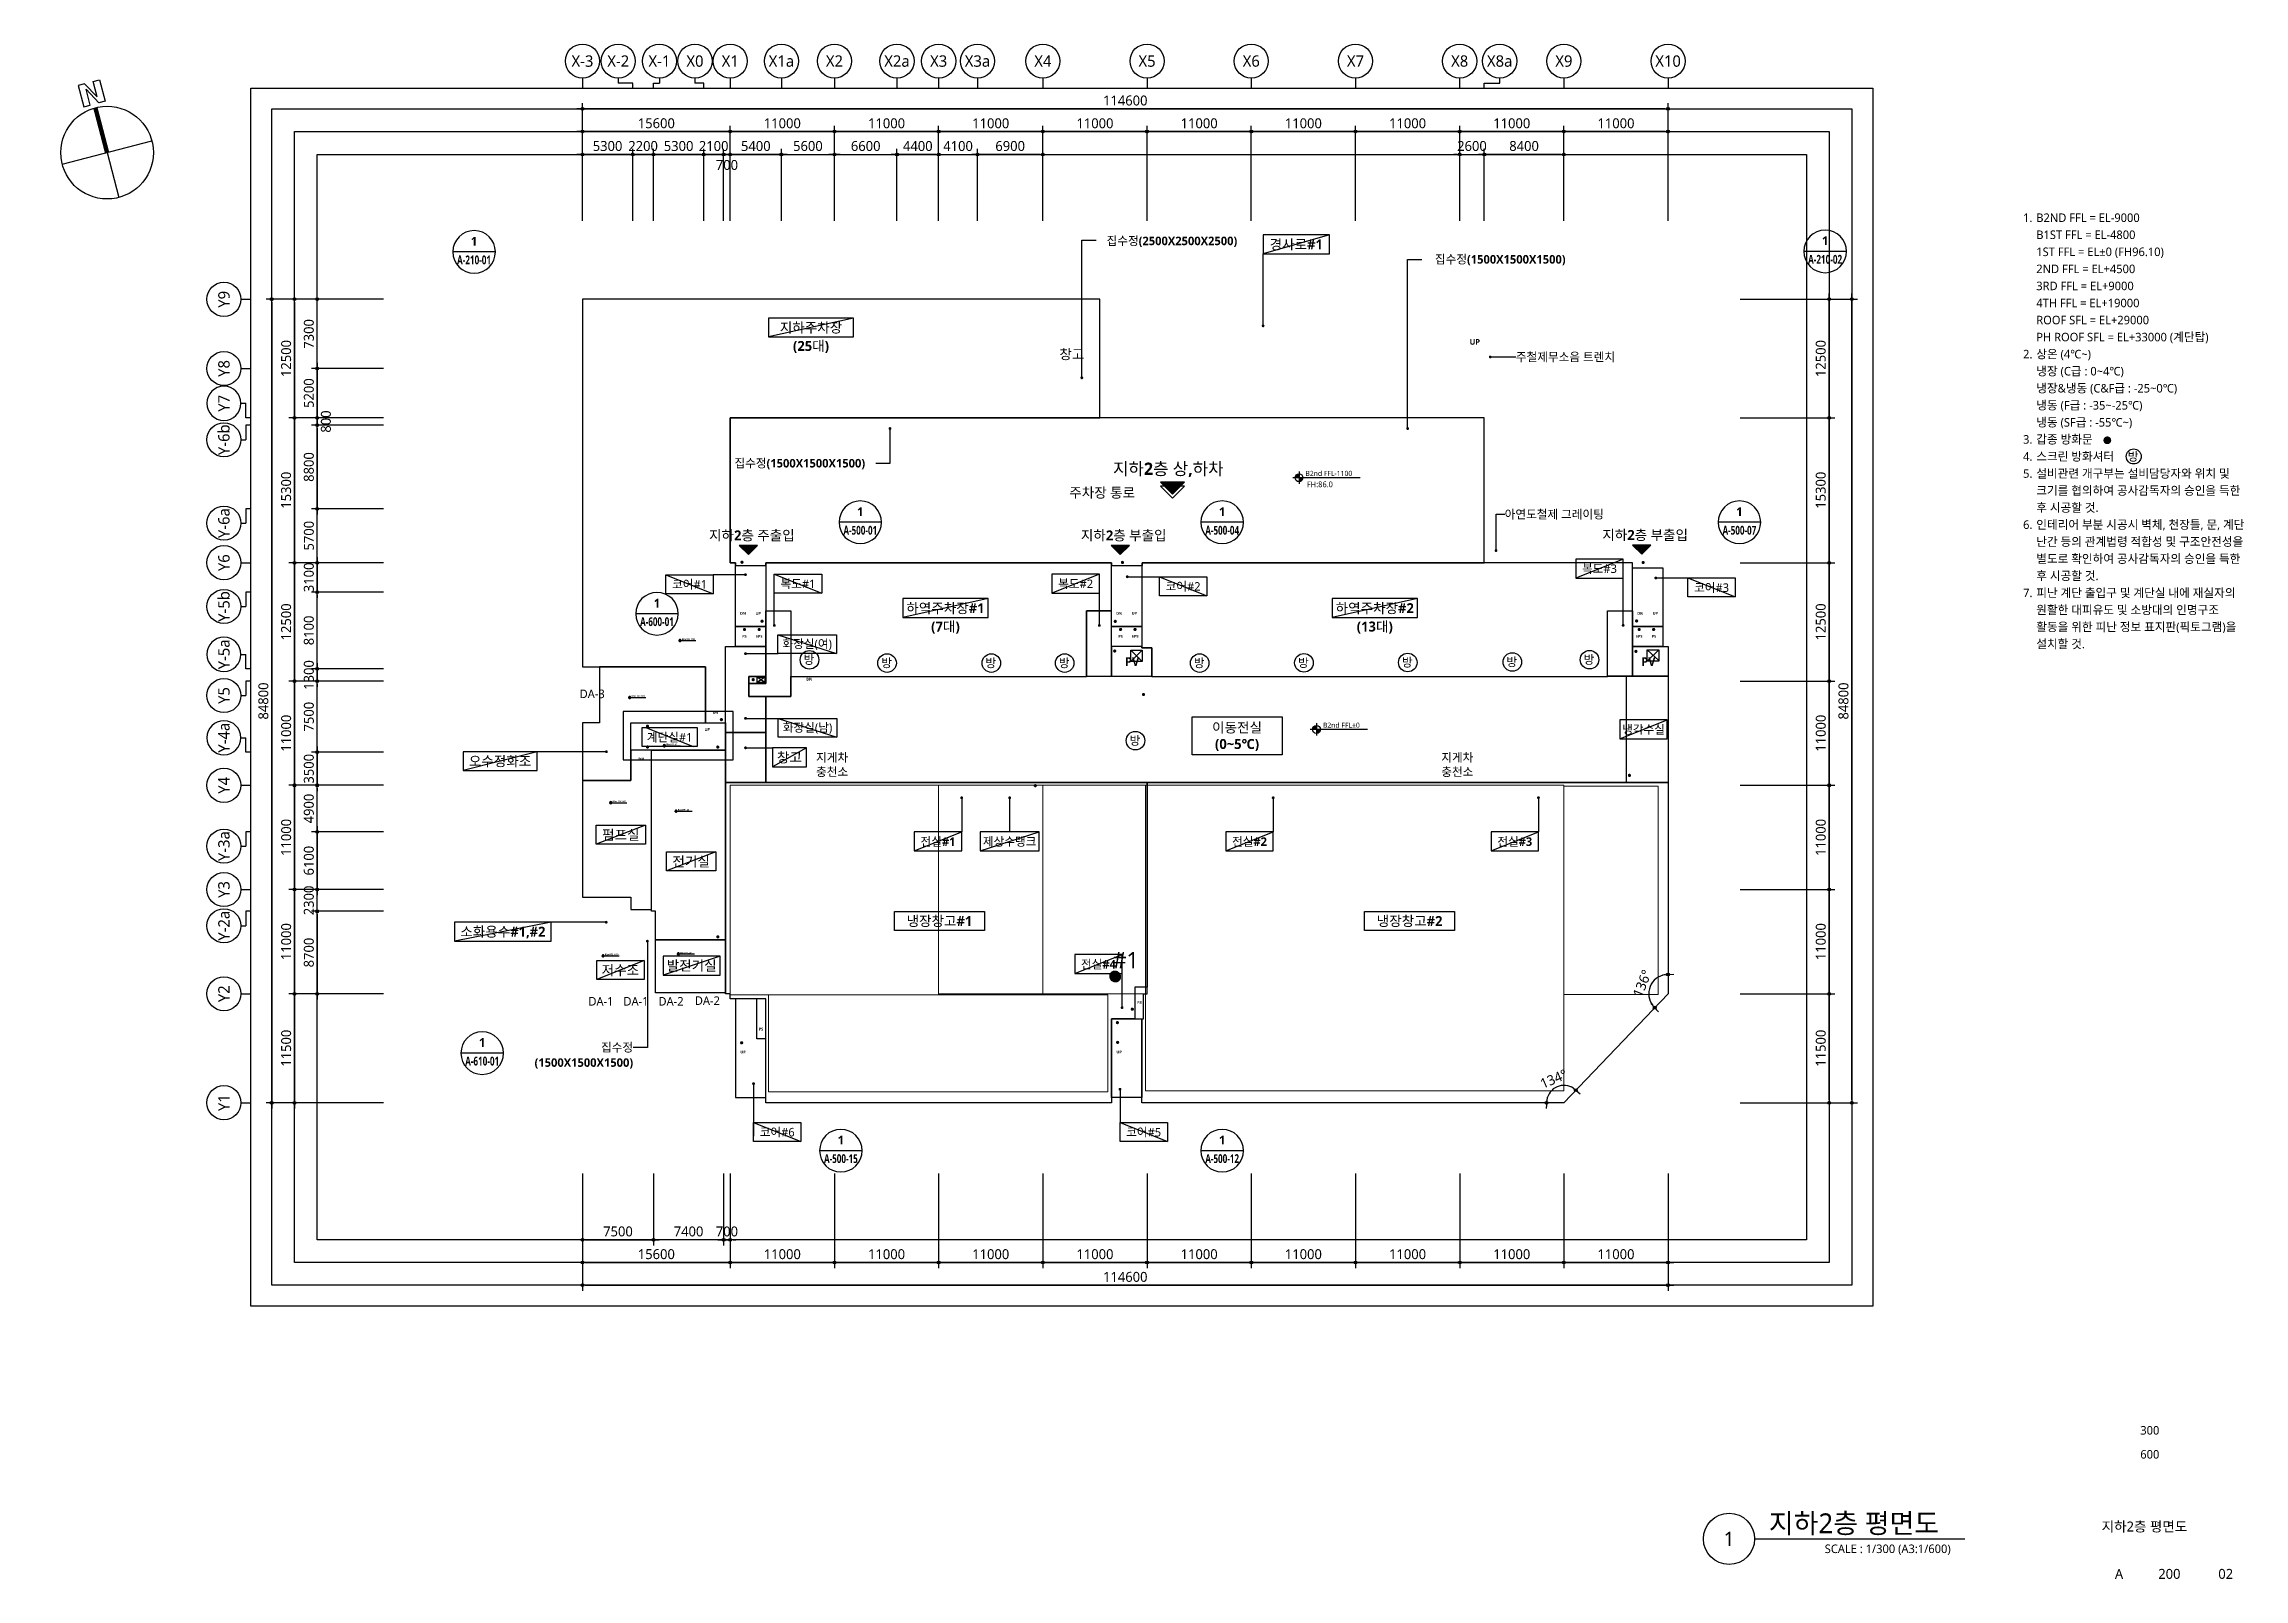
# Model space of a CAD drawing. Header units: millimetres. Extents: x -867282 to 190005487, y -1022614 to 455456909.
# Drawn here: x 262941 to 495178, y 7641 to 169666 of the extents above; entities that cross this region are included whole.
import ezdxf
from ezdxf.enums import TextEntityAlignment as Align

# ---------------------------------------------------------------- set-up
doc = ezdxf.new("R2010")
doc.units = ezdxf.units.MM
doc.header["$LTSCALE"] = 400
doc.header["$MEASUREMENT"] = 0
doc.header["$PDSIZE"] = -10
doc.layers.get('0').update_dxf_attribs({"linetype": 'CONTINUOUS'})
doc.layers.get('Defpoints').update_dxf_attribs({"color": 153, "linetype": 'CONTINUOUS'})
for name, color, linetype in [('A-ANNO-ENT', 1, 'CONTINUOUS'), ('A-ANNO-GRA1', 7, 'CONTINUOUS'), ('A-ANNO-NOTE', 7, 'CONTINUOUS'), ('A-ANNO-PONT', 7, 'CONTINUOUS'), ('A-ANNO-SYMB', 7, 'CONTINUOUS'), ('A-ANNO-TEXT1', 7, 'CONTINUOUS'), ('A-ANNO-TEXT2', 3, 'CONTINUOUS'), ('A-ANNO-TITL', 7, 'CONTINUOUS'), ('A-FLOR-MARK-ARCH', 1, 'CONTINUOUS'), ('A-ST-AXIS-BUB', 7, 'CONTINUOUS'), ('A-ST-AXIS-DIM', 7, 'CONTINUOUS'), ('AA-MKXS', 3, 'CONTINUOUS'), ('AA-XXXX-TXT1', 2, 'CONTINUOUS'), ('X-SEC-종$0$A-ST-AXIS-BUB', 7, 'CONTINUOUS')]:
    doc.layers.add(name, color=color, linetype=linetype)
for name, color, linetype, plot in [('CORE-LEVEL', 153, 'CONTINUOUS', False), ('Defpoint', 161, 'CONTINUOUS', False), ('G(그리드2)', 235, 'CONTINUOUS', False), ('면적', 210, 'CONTINUOUS', False)]:
    doc.layers.add(name, color=color, linetype=linetype, plot=plot)
doc.layers.add('구획설정라인', color=3, linetype='CONTINUOUS', lineweight=20)
doc.styles.add('2020음성 1차', font='')
doc.styles.add('SAMOO', font='romans.shx', dxfattribs={"bigfont": 'whgtxt.shx'})
doc.styles.add('SH_대대리576', font='malgun.ttf')
doc.styles.add('SH_신사리_나눔', font='')
doc.styles.add('SH_진천_나눔', font='')
doc.styles.get('2020음성 1차').set_extended_font_data('NanumGothic', bold=True)
doc.styles.get('SH_신사리_나눔').set_extended_font_data('NanumGothic', bold=True)
doc.styles.get('SH_진천_나눔').set_extended_font_data('NanumGothic', bold=True)
doc.dimstyles.new('SHP 600', dxfattribs={"dimscale": 300, "dimtxt": 3.5, "dimasz": 1, "dimexe": 2, "dimexo": 2, "dimgap": 1, "dimtad": 1, "dimdec": 0, "dimzin": 0, "dimdsep": 46, "dimtxsty": 'SH_대대리576', "dimblk": 'DIMDOT', "dimcen": 0.09, "dimclrt": 3, "dimadec": 0, "dimazin": 1, "dimtfac": 1, "dimtdec": 0, "dimtix": 1, "dimtmove": 2, "dimatfit": 0, "dimldrblk": 'DIMDOT', "dimfxl": 1, "dimtolj": 1, "dimtzin": 0, "dimarcsym": 0})

msp = doc.modelspace()

# ---------------------------------------------------------------- texts
at = {"color": 1, "style": 'SH_대대리576'}
msp.add_text('FH:86.0', height=600, dxfattribs=at).set_placement((396253.2, 123184.9), align=Align.MIDDLE_LEFT)
at = {"layer": 'A-ANNO-TEXT1'}
for s, height, style, p in [('X-3', 1200, 'SH_대대리576', (319781.8, 167866.3)), ('X-2', 1200, 'SH_대대리576', (323558.9, 167866.3)), ('X-1', 1200, 'SH_대대리576', (327904.7, 167866.3)), ('X0', 1200, 'SH_대대리576', (331658.9, 167866.3)), ('X1', 1200, 'SH_대대리576', (335381.8, 167866.3)), ('X1a', 1200, 'SH_대대리576', (340781.8, 167866.3)), ('X2', 1200, 'SH_대대리576', (346381.8, 167866.3)), ('X2a', 1200, 'SH_대대리576', (352981.8, 167866.3)), ('X3', 1200, 'SH_대대리576', (357381.8, 167866.3)), ('X3a', 1200, 'SH_대대리576', (361481.8, 167866.3)), ('X4', 1200, 'SH_대대리576', (368381.8, 167866.3)), ('X5', 1200, 'SH_대대리576', (379381.8, 167866.3)), ('X6', 1200, 'SH_대대리576', (390381.8, 167866.3)), ('X7', 1200, 'SH_대대리576', (401381.8, 167866.3)), ('X8', 1200, 'SH_대대리576', (412381.8, 167866.3)), ('X8a', 1200, 'SH_대대리576', (416604.7, 167866.3)), ('X9', 1200, 'SH_대대리576', (423381.8, 167866.3)), ('X10', 1200, 'SH_대대리576', (434381.8, 167866.3)), ('DN', 300, 'SH_진천_나눔', (333831.8, 99116.3))]:
    msp.add_text(s, height=height, dxfattribs=dict(at, style=style)).set_placement(p, align=Align.MIDDLE_CENTER)
at = {"layer": 'A-ANNO-TEXT1', "style": 'SH_진천_나눔'}
for s, height, p in [('집수정(2500X2500X2500)', 900, (382005.5, 148852.6)), ('집수정(1500X1500X1500)', 900, (416665.1, 146910.6)), ('(25대)', 1050, (343907.7, 137744.5)), ('UP', 600, (413981.8, 138216.3)), ('집수정(1500X1500X1500)', 900, (342723.3, 125387.1)), ('지하2층 상,하차', 1300, (381623.4, 124797.3)), ('지하2층 주출입', 1050, (337665.5, 117812.4)), ('지하2층 부출입', 1050, (376919.8, 117812.4)), ('지하2층 부출입', 1050, (431962.1, 117854.1)), ('DN', 300, (336731.8, 109566.3)), ('UP', 300, (338331.8, 109566.3)), ('DN', 300, (376431.8, 109566.3)), ('UP', 300, (378031.8, 109566.3)), ('DN', 300, (431431.8, 109566.3)), ('UP', 300, (433031.8, 109566.3)), ('PS', 300, (336881.8, 107141.3)), ('EPS', 300, (338431.8, 107141.3)), ('(7대)', 1050, (358100.9, 108127.2)), ('PS', 300, (376581.8, 107141.3)), ('EPS', 300, (378131.8, 107141.3)), ('(13대)', 1050, (403419.3, 108127.2)), ('EPS', 300, (431331.8, 107141.3)), ('PS', 300, (432881.8, 107141.3)), ('PV', 900, (377806.8, 104478.8)), ('PV', 900, (432296.8, 104478.8)), ('DN', 300, (343719.9, 102616.3)), ('PS', 300, (378581.8, 68503.8)), ('PS', 300, (338631.8, 65686.3)), ('UP', 300, (336731.8, 63266.3)), ('UP', 300, (376431.8, 63266.3))]:
    msp.add_text(s, height=height, dxfattribs=at).set_placement(p, align=Align.MIDDLE)
at = {"layer": 'A-ANNO-TEXT1', "style": 'SH_대대리576'}
for s, p in [('Y9', (281931.8, 142716.3)), ('Y8', (281931.8, 135416.3)), ('Y7', (281931.8, 131739.2)), ('Y-6b', (281931.8, 127893.4)), ('Y-6a', (281931.8, 119093.4)), ('Y6', (281931.8, 114916.3)), ('Y-5b', (281931.8, 110293.4)), ('Y-5a', (281931.8, 105239.2)), ('Y5', (281931.8, 100893.4)), ('Y-4a', (281931.8, 96439.2)), ('Y4', (281931.8, 91416.3)), ('Y-3a', (281931.8, 84993.4)), ('Y3', (281931.8, 80416.3)), ('Y-2a', (281931.8, 76593.4)), ('Y2', (281931.8, 69416.3)), ('Y1', (281931.8, 57916.3))]:
    msp.add_text(s, height=1200, rotation=90, dxfattribs=at).set_placement(p, align=Align.MIDDLE_CENTER)
at = {"layer": 'A-ANNO-TEXT1', "style": 'SH_진천_나눔'}
for s, p in [('주철제무소음 트렌치', (418317.5, 136629.3)), ('아연도철제 그레이팅', (417132.5, 120022.7))]:
    msp.add_text(s, height=900, dxfattribs=at).set_placement(p, align=Align.MIDDLE_LEFT)
for s, height, p in [('방', 900, (343126.7, 104221.3)), ('방', 900, (351322, 103875.9)), ('방', 900, (362322, 103875.9)), ('방', 900, (370072, 103875.9)), ('방', 900, (384322, 103875.9)), ('방', 900, (395322, 103901.9)), ('방', 900, (406285.4, 103940.1)), ('방', 900, (417322, 103991.5)), ('방', 900, (425475.3, 104233.6)), ('UP', 300, (332670.6, 97164.6)), ('방', 900, (377539.4, 95688)), ('DN', 300, (325689.5, 94021))]:
    msp.add_text(s, height=height, dxfattribs=at).set_placement(p)
for s, p in [('집수정', (325131.8, 63752.3)), ('(1500X1500X1500)', (325131.8, 62152.3))]:
    msp.add_text(s, height=900, dxfattribs=at).set_placement(p, align=Align.MIDDLE_RIGHT)
at = {"layer": 'A-ANNO-TEXT2'}
for s, height, style, p in [('경사로#1', 1050, 'SH_진천_나눔', (395131.8, 148519.3)), ('지하주차장', 1050, 'SH_진천_나눔', (343907.7, 139744.5)), ('창고', 1050, 'SH_진천_나눔', (371449.4, 136938.2)), ('복도#3', 900, 'SH_대대리576', (427139.1, 114293.7)), ('코어#1', 900, 'SH_대대리576', (331092.8, 112645.3)), ('복도#1', 900, 'SH_대대리576', (342536.1, 112691.5)), ('복도#2', 900, 'SH_대대리576', (371845.8, 112691.5)), ('코어#2', 900, 'SH_대대리576', (383184.4, 112431.4)), ('코어#3', 900, 'SH_대대리576', (438977.9, 112302.4)), ('하역주차장#1', 1050, 'SH_진천_나눔', (358100.9, 110127.2)), ('하역주차장#2', 1050, 'SH_진천_나눔', (403419.3, 110127.2)), ('화장실(여)', 900, 'SH_대대리576', (343505.7, 106316.9)), ('화장실(남)', 900, 'SH_대대리576', (343542.9, 97487.7)), ('이동전실', 1050, 'SH_진천_나눔', (388880, 97528.8)), ('냉각수실', 900, 'SH_진천_나눔', (431794, 97325.4)), ('계단실#1', 900, 'SH_대대리576', (328985.3, 96503.9)), ('(0~5℃)', 1050, 'SH_진천_나눔', (388880, 95672.8)), ('창고', 1050, 'SH_진천_나눔', (341627.8, 94374.4)), ('펌프실', 1050, 'SH_대대리576', (323831.6, 86207.2)), ('전실#1', 900, 'SH_진천_나눔', (357314.9, 85501.1)), ('제상수탱크', 900, 'SH_진천_나눔', (364876.2, 85501.1)), ('전실#2', 900, 'SH_진천_나눔', (390194, 85501.1)), ('전실#3', 900, 'SH_진천_나눔', (418197.2, 85501.1)), ('전기실', 1050, 'SH_대대리576', (331252.6, 83385.1)), ('냉장창고#1', 1050, 'SH_진천_나눔', (357465.9, 77107.1)), ('냉장창고#2', 1050, 'SH_진천_나눔', (407098.8, 77107.1)), ('저수조', 1050, 'SH_대대리576', (323781.8, 71916.3)), ('발전기실', 1050, 'SH_진천_나눔', (331307.9, 72389)), ('전실#4', 900, 'SH_진천_나눔', (374245.1, 72555.9)), ('코어#6', 900, 'SH_대대리576', (340342.8, 54823.3)), ('코어#5', 900, 'SH_대대리576', (379026.5, 54823.3))]:
    msp.add_text(s, height=height, dxfattribs=dict(at, style=style)).set_placement(p, align=Align.MIDDLE)
at = {"layer": 'A-ANNO-TEXT2', "style": 'SH_대대리576'}
msp.add_text('주차장 통로', height=1050, dxfattribs=at).set_placement((371172.7, 121783.1))
at = {"layer": 'A-ANNO-TEXT2'}
for s, height, style, p in [('DA-3', 900, 'SH_대대리576', (320808.2, 101070)), ('오수정화조', 1050, 'SH_진천_나눔', (311087, 93966.3)), ('소화용수#1,#2', 1050, 'SH_진천_나눔', (311381.8, 75966.3)), ('DA-1', 900, 'SH_대대리576', (321731.8, 68616.3)), ('DA-1', 900, 'SH_대대리576', (325431.8, 68616.3)), ('DA-2', 900, 'SH_대대리576', (329131.8, 68616.3)), ('DA-2', 900, 'SH_대대리576', (332968.6, 68686.9))]:
    msp.add_text(s, height=height, dxfattribs=dict(at, style=style)).set_placement(p, align=Align.MIDDLE_CENTER)
at = {"layer": 'A-ANNO-TITL', "style": 'SH_대대리576'}
for s, height, p in [('300', 900, (485235.5, 23333.4)), ('600', 900, (485235.5, 20800.2)), ('지하2층 평면도', 1050, (484670.3, 13191.8)), ('A', 1050, (481987.6, 8181.3)), ('200', 1050, (487300.8, 8181.3)), ('02', 1050, (493247.3, 8181.3))]:
    msp.add_text(s, height=height, dxfattribs=at).set_placement(p, align=Align.MIDDLE)
at = {"layer": 'Defpoint', "style": 'SH_대대리576'}
for s, p in [('지게차', (346134.6, 94368.4)), ('충천소', (346134.6, 92868.4)), ('지게차', (412134.6, 94368.4)), ('충천소', (412134.6, 92868.4))]:
    msp.add_text(s, height=900, dxfattribs=at).set_placement(p, align=Align.MIDDLE)
at = {"layer": '구획설정라인', "style": 'SH_대대리576'}
msp.add_text('#1', height=1717.86, dxfattribs=at).set_placement((375767.8, 72108.3))

# ---------------------------------------------------------------- blocks, each defined once
blk = doc.blocks.new('DIMDOT')
at = {"color": 0}
blk.add_line((-2, 0), (2, 0), dxfattribs=at)
for radius in [0.5, 0.25]:
    blk.add_circle((0, 0), radius, dxfattribs=at)
blk = doc.blocks.new('*D121')
at = {"layer": 'A-ST-AXIS-DIM', "color": 0, "lineweight": -2, "transparency": 16777216}
for p, q in [((298782, 142716), (286382, 142716)), ((286982, 142416), (286982, 58216)), ((298782, 57916), (286382, 57916))]:
    blk.add_line(p, q, dxfattribs=at)
at = {"layer": 'Defpoints', "color": 0, "transparency": 16777216}
for p in [(299382, 142716), (286982, 57916), (299382, 57916)]:
    blk.add_point(p, dxfattribs=at)
at = {"layer": 'A-ST-AXIS-DIM', "color": 0, "linetype": 'ByBlock', "lineweight": -2, "transparency": 16777216, "xscale": 300, "yscale": 300, "zscale": 300}
for p, rotation in [((286982, 142716), 90), ((286982, 57916), 270)]:
    blk.add_blockref('DIMDOT', p, dxfattribs=dict(at, rotation=rotation))
at = {"layer": 'A-ST-AXIS-DIM', "color": 3, "transparency": 16777216, "insert": (286102, 100316), "char_height": 1050, "attachment_point": 5, "rotation": 90, "style": 'SH_대대리576'}
blk.add_mtext('\\A1;84800', dxfattribs=at)
blk = doc.blocks.new('*D122')
at = {"layer": 'A-ST-AXIS-DIM', "color": 0, "lineweight": -2, "transparency": 16777216}
for p, q in [((298782, 69416), (288782, 69416)), ((289382, 69116), (289382, 58216)), ((298782, 57916), (288782, 57916))]:
    blk.add_line(p, q, dxfattribs=at)
at = {"layer": 'Defpoints', "color": 0, "transparency": 16777216}
for p in [(299382, 69416), (289382, 57916), (299382, 57916)]:
    blk.add_point(p, dxfattribs=at)
at = {"layer": 'A-ST-AXIS-DIM', "color": 0, "linetype": 'ByBlock', "lineweight": -2, "transparency": 16777216, "xscale": 300, "yscale": 300, "zscale": 300}
for p, rotation in [((289382, 69416), 90), ((289382, 57916), 270)]:
    blk.add_blockref('DIMDOT', p, dxfattribs=dict(at, rotation=rotation))
at = {"layer": 'A-ST-AXIS-DIM', "color": 3, "transparency": 16777216, "insert": (288505, 63666), "char_height": 1050, "attachment_point": 5, "rotation": 90, "style": 'SH_대대리576'}
blk.add_mtext('\\A1;11500', dxfattribs=at)
blk = doc.blocks.new('*D123')
at = {"layer": 'A-ST-AXIS-DIM', "color": 0, "lineweight": -2, "transparency": 16777216}
for p, q in [((298782, 80416), (288782, 80416)), ((289382, 80116), (289382, 69716)), ((298782, 69416), (288782, 69416))]:
    blk.add_line(p, q, dxfattribs=at)
at = {"layer": 'Defpoints', "color": 0, "transparency": 16777216}
for p in [(299382, 80416), (289382, 69416), (299382, 69416)]:
    blk.add_point(p, dxfattribs=at)
at = {"layer": 'A-ST-AXIS-DIM', "color": 0, "linetype": 'ByBlock', "lineweight": -2, "transparency": 16777216, "xscale": 300, "yscale": 300, "zscale": 300}
for p, rotation in [((289382, 80416), 90), ((289382, 69416), 270)]:
    blk.add_blockref('DIMDOT', p, dxfattribs=dict(at, rotation=rotation))
at = {"layer": 'A-ST-AXIS-DIM', "color": 3, "transparency": 16777216, "insert": (288506, 74916), "char_height": 1050, "attachment_point": 5, "rotation": 90, "style": 'SH_대대리576'}
blk.add_mtext('\\A1;11000', dxfattribs=at)
blk = doc.blocks.new('*D124')
at = {"layer": 'A-ST-AXIS-DIM', "color": 0, "lineweight": -2, "transparency": 16777216}
for p, q in [((298782, 91416), (288782, 91416)), ((289382, 91116), (289382, 80716)), ((298782, 80416), (288782, 80416))]:
    blk.add_line(p, q, dxfattribs=at)
at = {"layer": 'Defpoints', "color": 0, "transparency": 16777216}
for p in [(299382, 91416), (289382, 80416), (299382, 80416)]:
    blk.add_point(p, dxfattribs=at)
at = {"layer": 'A-ST-AXIS-DIM', "color": 0, "linetype": 'ByBlock', "lineweight": -2, "transparency": 16777216, "xscale": 300, "yscale": 300, "zscale": 300}
for p, rotation in [((289382, 91416), 90), ((289382, 80416), 270)]:
    blk.add_blockref('DIMDOT', p, dxfattribs=dict(at, rotation=rotation))
at = {"layer": 'A-ST-AXIS-DIM', "color": 3, "transparency": 16777216, "insert": (288506, 85916), "char_height": 1050, "attachment_point": 5, "rotation": 90, "style": 'SH_대대리576'}
blk.add_mtext('\\A1;11000', dxfattribs=at)
blk = doc.blocks.new('*D125')
at = {"layer": 'A-ST-AXIS-DIM', "color": 0, "lineweight": -2, "transparency": 16777216}
for p, q in [((298782, 102416), (288782, 102416)), ((289382, 102116), (289382, 91716)), ((298782, 91416), (288782, 91416))]:
    blk.add_line(p, q, dxfattribs=at)
at = {"layer": 'Defpoints', "color": 0, "transparency": 16777216}
for p in [(299382, 102416), (289382, 91416), (299382, 91416)]:
    blk.add_point(p, dxfattribs=at)
at = {"layer": 'A-ST-AXIS-DIM', "color": 0, "linetype": 'ByBlock', "lineweight": -2, "transparency": 16777216, "xscale": 300, "yscale": 300, "zscale": 300}
for p, rotation in [((289382, 102416), 90), ((289382, 91416), 270)]:
    blk.add_blockref('DIMDOT', p, dxfattribs=dict(at, rotation=rotation))
at = {"layer": 'A-ST-AXIS-DIM', "color": 3, "transparency": 16777216, "insert": (288506, 96916), "char_height": 1050, "attachment_point": 5, "rotation": 90, "style": 'SH_대대리576'}
blk.add_mtext('\\A1;11000', dxfattribs=at)
blk = doc.blocks.new('*D126')
at = {"layer": 'A-ST-AXIS-DIM', "color": 0, "lineweight": -2, "transparency": 16777216}
for p, q in [((298782, 114916), (288782, 114916)), ((289382, 114616), (289382, 102716)), ((298782, 102416), (288782, 102416))]:
    blk.add_line(p, q, dxfattribs=at)
at = {"layer": 'Defpoints', "color": 0, "transparency": 16777216}
for p in [(299382, 114916), (289382, 102416), (299382, 102416)]:
    blk.add_point(p, dxfattribs=at)
at = {"layer": 'A-ST-AXIS-DIM', "color": 0, "linetype": 'ByBlock', "lineweight": -2, "transparency": 16777216, "xscale": 300, "yscale": 300, "zscale": 300}
for p, rotation in [((289382, 114916), 90), ((289382, 102416), 270)]:
    blk.add_blockref('DIMDOT', p, dxfattribs=dict(at, rotation=rotation))
at = {"layer": 'A-ST-AXIS-DIM', "color": 3, "transparency": 16777216, "insert": (288503, 108666), "char_height": 1050, "attachment_point": 5, "rotation": 90, "style": 'SH_대대리576'}
blk.add_mtext('\\A1;12500', dxfattribs=at)
blk = doc.blocks.new('*D127')
at = {"layer": 'A-ST-AXIS-DIM', "color": 0, "lineweight": -2, "transparency": 16777216}
for p, q in [((298782, 130216), (288782, 130216)), ((289382, 129916), (289382, 115216)), ((298782, 114916), (288782, 114916))]:
    blk.add_line(p, q, dxfattribs=at)
at = {"layer": 'Defpoints', "color": 0, "transparency": 16777216}
for p in [(299382, 130216), (289382, 114916), (299382, 114916)]:
    blk.add_point(p, dxfattribs=at)
at = {"layer": 'A-ST-AXIS-DIM', "color": 0, "linetype": 'ByBlock', "lineweight": -2, "transparency": 16777216, "xscale": 300, "yscale": 300, "zscale": 300}
for p, rotation in [((289382, 130216), 90), ((289382, 114916), 270)]:
    blk.add_blockref('DIMDOT', p, dxfattribs=dict(at, rotation=rotation))
at = {"layer": 'A-ST-AXIS-DIM', "color": 3, "transparency": 16777216, "insert": (288502, 122566), "char_height": 1050, "attachment_point": 5, "rotation": 90, "style": 'SH_대대리576'}
blk.add_mtext('\\A1;15300', dxfattribs=at)
blk = doc.blocks.new('*D128')
at = {"layer": 'A-ST-AXIS-DIM', "color": 0, "lineweight": -2, "transparency": 16777216}
for p, q in [((298782, 142716), (288782, 142716)), ((289382, 142416), (289382, 130516)), ((298782, 130216), (288782, 130216))]:
    blk.add_line(p, q, dxfattribs=at)
at = {"layer": 'Defpoints', "color": 0, "transparency": 16777216}
for p in [(299382, 142716), (289382, 130216), (299382, 130216)]:
    blk.add_point(p, dxfattribs=at)
at = {"layer": 'A-ST-AXIS-DIM', "color": 0, "linetype": 'ByBlock', "lineweight": -2, "transparency": 16777216, "xscale": 300, "yscale": 300, "zscale": 300}
for p, rotation in [((289382, 142716), 90), ((289382, 130216), 270)]:
    blk.add_blockref('DIMDOT', p, dxfattribs=dict(at, rotation=rotation))
at = {"layer": 'A-ST-AXIS-DIM', "color": 3, "transparency": 16777216, "insert": (288503, 136466), "char_height": 1050, "attachment_point": 5, "rotation": 90, "style": 'SH_대대리576'}
blk.add_mtext('\\A1;12500', dxfattribs=at)
blk = doc.blocks.new('*D129')
at = {"layer": 'A-ST-AXIS-DIM', "color": 0, "lineweight": -2, "transparency": 16777216}
for p, q in [((319782, 151016), (319782, 163416)), ((434082, 162816), (320082, 162816)), ((434382, 151016), (434382, 163416))]:
    blk.add_line(p, q, dxfattribs=at)
at = {"layer": 'Defpoints', "color": 0, "transparency": 16777216}
for p in [(319782, 162816), (319782, 150416), (434382, 150416)]:
    blk.add_point(p, dxfattribs=at)
at = {"layer": 'A-ST-AXIS-DIM', "color": 0, "linetype": 'ByBlock', "lineweight": -2, "transparency": 16777216, "xscale": 300, "yscale": 300, "zscale": 300, "rotation": 180}
blk.add_blockref('DIMDOT', (319782, 162816), dxfattribs=at)
at = {"layer": 'A-ST-AXIS-DIM', "color": 0, "linetype": 'ByBlock', "lineweight": -2, "transparency": 16777216, "xscale": 300, "yscale": 300, "zscale": 300}
blk.add_blockref('DIMDOT', (434382, 162816), dxfattribs=at)
at = {"layer": 'A-ST-AXIS-DIM', "color": 3, "transparency": 16777216, "insert": (377082, 163696), "char_height": 1050, "attachment_point": 5, "style": 'SH_대대리576'}
blk.add_mtext('\\A1;114600', dxfattribs=at)
blk = doc.blocks.new('*D130')
at = {"layer": 'A-ST-AXIS-DIM', "color": 0, "lineweight": -2, "transparency": 16777216}
for p, q in [((335382, 151016), (335382, 161016)), ((346082, 160416), (335682, 160416)), ((346382, 151016), (346382, 161016))]:
    blk.add_line(p, q, dxfattribs=at)
at = {"layer": 'Defpoints', "color": 0, "transparency": 16777216}
for p in [(335382, 160416), (335382, 150416), (346382, 150416)]:
    blk.add_point(p, dxfattribs=at)
at = {"layer": 'A-ST-AXIS-DIM', "color": 0, "linetype": 'ByBlock', "lineweight": -2, "transparency": 16777216, "xscale": 300, "yscale": 300, "zscale": 300, "rotation": 180}
blk.add_blockref('DIMDOT', (335382, 160416), dxfattribs=at)
at = {"layer": 'A-ST-AXIS-DIM', "color": 0, "linetype": 'ByBlock', "lineweight": -2, "transparency": 16777216, "xscale": 300, "yscale": 300, "zscale": 300}
blk.add_blockref('DIMDOT', (346382, 160416), dxfattribs=at)
at = {"layer": 'A-ST-AXIS-DIM', "color": 3, "transparency": 16777216, "insert": (340882, 161292), "char_height": 1050, "attachment_point": 5, "style": 'SH_대대리576'}
blk.add_mtext('\\A1;11000', dxfattribs=at)
blk = doc.blocks.new('*D131')
at = {"layer": 'A-ST-AXIS-DIM', "color": 0, "lineweight": -2, "transparency": 16777216}
for p, q in [((346382, 151016), (346382, 161016)), ((357082, 160416), (346682, 160416)), ((357382, 151016), (357382, 161016))]:
    blk.add_line(p, q, dxfattribs=at)
at = {"layer": 'Defpoints', "color": 0, "transparency": 16777216}
for p in [(346382, 160416), (346382, 150416), (357382, 150416)]:
    blk.add_point(p, dxfattribs=at)
at = {"layer": 'A-ST-AXIS-DIM', "color": 0, "linetype": 'ByBlock', "lineweight": -2, "transparency": 16777216, "xscale": 300, "yscale": 300, "zscale": 300, "rotation": 180}
blk.add_blockref('DIMDOT', (346382, 160416), dxfattribs=at)
at = {"layer": 'A-ST-AXIS-DIM', "color": 0, "linetype": 'ByBlock', "lineweight": -2, "transparency": 16777216, "xscale": 300, "yscale": 300, "zscale": 300}
blk.add_blockref('DIMDOT', (357382, 160416), dxfattribs=at)
at = {"layer": 'A-ST-AXIS-DIM', "color": 3, "transparency": 16777216, "insert": (351882, 161292), "char_height": 1050, "attachment_point": 5, "style": 'SH_대대리576'}
blk.add_mtext('\\A1;11000', dxfattribs=at)
blk = doc.blocks.new('*D132')
at = {"layer": 'A-ST-AXIS-DIM', "color": 0, "lineweight": -2, "transparency": 16777216}
for p, q in [((357382, 151016), (357382, 161016)), ((368082, 160416), (357682, 160416)), ((368382, 151016), (368382, 161016))]:
    blk.add_line(p, q, dxfattribs=at)
at = {"layer": 'Defpoints', "color": 0, "transparency": 16777216}
for p in [(357382, 160416), (357382, 150416), (368382, 150416)]:
    blk.add_point(p, dxfattribs=at)
at = {"layer": 'A-ST-AXIS-DIM', "color": 0, "linetype": 'ByBlock', "lineweight": -2, "transparency": 16777216, "xscale": 300, "yscale": 300, "zscale": 300, "rotation": 180}
blk.add_blockref('DIMDOT', (357382, 160416), dxfattribs=at)
at = {"layer": 'A-ST-AXIS-DIM', "color": 0, "linetype": 'ByBlock', "lineweight": -2, "transparency": 16777216, "xscale": 300, "yscale": 300, "zscale": 300}
blk.add_blockref('DIMDOT', (368382, 160416), dxfattribs=at)
at = {"layer": 'A-ST-AXIS-DIM', "color": 3, "transparency": 16777216, "insert": (362882, 161292), "char_height": 1050, "attachment_point": 5, "style": 'SH_대대리576'}
blk.add_mtext('\\A1;11000', dxfattribs=at)
blk = doc.blocks.new('*D133')
at = {"layer": 'A-ST-AXIS-DIM', "color": 0, "lineweight": -2, "transparency": 16777216}
for p, q in [((368382, 151016), (368382, 161016)), ((379082, 160416), (368682, 160416)), ((379382, 151016), (379382, 161016))]:
    blk.add_line(p, q, dxfattribs=at)
at = {"layer": 'Defpoints', "color": 0, "transparency": 16777216}
for p in [(368382, 160416), (368382, 150416), (379382, 150416)]:
    blk.add_point(p, dxfattribs=at)
at = {"layer": 'A-ST-AXIS-DIM', "color": 0, "linetype": 'ByBlock', "lineweight": -2, "transparency": 16777216, "xscale": 300, "yscale": 300, "zscale": 300, "rotation": 180}
blk.add_blockref('DIMDOT', (368382, 160416), dxfattribs=at)
at = {"layer": 'A-ST-AXIS-DIM', "color": 0, "linetype": 'ByBlock', "lineweight": -2, "transparency": 16777216, "xscale": 300, "yscale": 300, "zscale": 300}
blk.add_blockref('DIMDOT', (379382, 160416), dxfattribs=at)
at = {"layer": 'A-ST-AXIS-DIM', "color": 3, "transparency": 16777216, "insert": (373882, 161292), "char_height": 1050, "attachment_point": 5, "style": 'SH_대대리576'}
blk.add_mtext('\\A1;11000', dxfattribs=at)
blk = doc.blocks.new('*D134')
at = {"layer": 'A-ST-AXIS-DIM', "color": 0, "lineweight": -2, "transparency": 16777216}
for p, q in [((379382, 151016), (379382, 161016)), ((390082, 160416), (379682, 160416)), ((390382, 151016), (390382, 161016))]:
    blk.add_line(p, q, dxfattribs=at)
at = {"layer": 'Defpoints', "color": 0, "transparency": 16777216}
for p in [(379382, 160416), (379382, 150416), (390382, 150416)]:
    blk.add_point(p, dxfattribs=at)
at = {"layer": 'A-ST-AXIS-DIM', "color": 0, "linetype": 'ByBlock', "lineweight": -2, "transparency": 16777216, "xscale": 300, "yscale": 300, "zscale": 300, "rotation": 180}
blk.add_blockref('DIMDOT', (379382, 160416), dxfattribs=at)
at = {"layer": 'A-ST-AXIS-DIM', "color": 0, "linetype": 'ByBlock', "lineweight": -2, "transparency": 16777216, "xscale": 300, "yscale": 300, "zscale": 300}
blk.add_blockref('DIMDOT', (390382, 160416), dxfattribs=at)
at = {"layer": 'A-ST-AXIS-DIM', "color": 3, "transparency": 16777216, "insert": (384882, 161292), "char_height": 1050, "attachment_point": 5, "style": 'SH_대대리576'}
blk.add_mtext('\\A1;11000', dxfattribs=at)
blk = doc.blocks.new('*D135')
at = {"layer": 'A-ST-AXIS-DIM', "color": 0, "lineweight": -2, "transparency": 16777216}
for p, q in [((390382, 151016), (390382, 161016)), ((401082, 160416), (390682, 160416)), ((401382, 151016), (401382, 161016))]:
    blk.add_line(p, q, dxfattribs=at)
at = {"layer": 'Defpoints', "color": 0, "transparency": 16777216}
for p in [(390382, 160416), (390382, 150416), (401382, 150416)]:
    blk.add_point(p, dxfattribs=at)
at = {"layer": 'A-ST-AXIS-DIM', "color": 0, "linetype": 'ByBlock', "lineweight": -2, "transparency": 16777216, "xscale": 300, "yscale": 300, "zscale": 300, "rotation": 180}
blk.add_blockref('DIMDOT', (390382, 160416), dxfattribs=at)
at = {"layer": 'A-ST-AXIS-DIM', "color": 0, "linetype": 'ByBlock', "lineweight": -2, "transparency": 16777216, "xscale": 300, "yscale": 300, "zscale": 300}
blk.add_blockref('DIMDOT', (401382, 160416), dxfattribs=at)
at = {"layer": 'A-ST-AXIS-DIM', "color": 3, "transparency": 16777216, "insert": (395882, 161292), "char_height": 1050, "attachment_point": 5, "style": 'SH_대대리576'}
blk.add_mtext('\\A1;11000', dxfattribs=at)
blk = doc.blocks.new('*D136')
at = {"layer": 'A-ST-AXIS-DIM', "color": 0, "lineweight": -2, "transparency": 16777216}
for p, q in [((401382, 151016), (401382, 161016)), ((412082, 160416), (401682, 160416)), ((412382, 151016), (412382, 161016))]:
    blk.add_line(p, q, dxfattribs=at)
at = {"layer": 'Defpoints', "color": 0, "transparency": 16777216}
for p in [(401382, 160416), (401382, 150416), (412382, 150416)]:
    blk.add_point(p, dxfattribs=at)
at = {"layer": 'A-ST-AXIS-DIM', "color": 0, "linetype": 'ByBlock', "lineweight": -2, "transparency": 16777216, "xscale": 300, "yscale": 300, "zscale": 300, "rotation": 180}
blk.add_blockref('DIMDOT', (401382, 160416), dxfattribs=at)
at = {"layer": 'A-ST-AXIS-DIM', "color": 0, "linetype": 'ByBlock', "lineweight": -2, "transparency": 16777216, "xscale": 300, "yscale": 300, "zscale": 300}
blk.add_blockref('DIMDOT', (412382, 160416), dxfattribs=at)
at = {"layer": 'A-ST-AXIS-DIM', "color": 3, "transparency": 16777216, "insert": (406882, 161292), "char_height": 1050, "attachment_point": 5, "style": 'SH_대대리576'}
blk.add_mtext('\\A1;11000', dxfattribs=at)
blk = doc.blocks.new('*D137')
at = {"layer": 'A-ST-AXIS-DIM', "color": 0, "lineweight": -2, "transparency": 16777216}
for p, q in [((412382, 151016), (412382, 161016)), ((423082, 160416), (412682, 160416)), ((423382, 151016), (423382, 161016))]:
    blk.add_line(p, q, dxfattribs=at)
at = {"layer": 'Defpoints', "color": 0, "transparency": 16777216}
for p in [(412382, 160416), (412382, 150416), (423382, 150416)]:
    blk.add_point(p, dxfattribs=at)
at = {"layer": 'A-ST-AXIS-DIM', "color": 0, "linetype": 'ByBlock', "lineweight": -2, "transparency": 16777216, "xscale": 300, "yscale": 300, "zscale": 300, "rotation": 180}
blk.add_blockref('DIMDOT', (412382, 160416), dxfattribs=at)
at = {"layer": 'A-ST-AXIS-DIM', "color": 0, "linetype": 'ByBlock', "lineweight": -2, "transparency": 16777216, "xscale": 300, "yscale": 300, "zscale": 300}
blk.add_blockref('DIMDOT', (423382, 160416), dxfattribs=at)
at = {"layer": 'A-ST-AXIS-DIM', "color": 3, "transparency": 16777216, "insert": (417882, 161292), "char_height": 1050, "attachment_point": 5, "style": 'SH_대대리576'}
blk.add_mtext('\\A1;11000', dxfattribs=at)
blk = doc.blocks.new('*D138')
at = {"layer": 'A-ST-AXIS-DIM', "color": 0, "lineweight": -2, "transparency": 16777216}
for p, q in [((423382, 151016), (423382, 161016)), ((434082, 160416), (423682, 160416)), ((434382, 151016), (434382, 161016))]:
    blk.add_line(p, q, dxfattribs=at)
at = {"layer": 'Defpoints', "color": 0, "transparency": 16777216}
for p in [(423382, 160416), (423382, 150416), (434382, 150416)]:
    blk.add_point(p, dxfattribs=at)
at = {"layer": 'A-ST-AXIS-DIM', "color": 0, "linetype": 'ByBlock', "lineweight": -2, "transparency": 16777216, "xscale": 300, "yscale": 300, "zscale": 300, "rotation": 180}
blk.add_blockref('DIMDOT', (423382, 160416), dxfattribs=at)
at = {"layer": 'A-ST-AXIS-DIM', "color": 0, "linetype": 'ByBlock', "lineweight": -2, "transparency": 16777216, "xscale": 300, "yscale": 300, "zscale": 300}
blk.add_blockref('DIMDOT', (434382, 160416), dxfattribs=at)
at = {"layer": 'A-ST-AXIS-DIM', "color": 3, "transparency": 16777216, "insert": (428882, 161292), "char_height": 1050, "attachment_point": 5, "style": 'SH_대대리576'}
blk.add_mtext('\\A1;11000', dxfattribs=at)
blk = doc.blocks.new('*D139')
at = {"layer": 'A-ST-AXIS-DIM', "color": 0, "lineweight": -2, "transparency": 16777216}
for p, q in [((319782, 151016), (319782, 161016)), ((335082, 160416), (320082, 160416)), ((335382, 151016), (335382, 161016))]:
    blk.add_line(p, q, dxfattribs=at)
at = {"layer": 'Defpoints', "color": 0, "transparency": 16777216}
for p in [(319782, 160416), (319782, 150416), (335382, 150416)]:
    blk.add_point(p, dxfattribs=at)
at = {"layer": 'A-ST-AXIS-DIM', "color": 0, "linetype": 'ByBlock', "lineweight": -2, "transparency": 16777216, "xscale": 300, "yscale": 300, "zscale": 300, "rotation": 180}
blk.add_blockref('DIMDOT', (319782, 160416), dxfattribs=at)
at = {"layer": 'A-ST-AXIS-DIM', "color": 0, "linetype": 'ByBlock', "lineweight": -2, "transparency": 16777216, "xscale": 300, "yscale": 300, "zscale": 300}
blk.add_blockref('DIMDOT', (335382, 160416), dxfattribs=at)
at = {"layer": 'A-ST-AXIS-DIM', "color": 3, "transparency": 16777216, "insert": (327582, 161296), "char_height": 1050, "attachment_point": 5, "style": 'SH_대대리576'}
blk.add_mtext('\\A1;15600', dxfattribs=at)
blk = doc.blocks.new('A-ST-AXIS-BUB-1')
at = {"layer": 'A-ST-AXIS-BUB'}
blk.add_line((0, 350), (0, 0), dxfattribs=at)
blk.add_circle((0, 950), 600, dxfattribs=at)
blk = doc.blocks.new('*D142')
at = {"layer": 'A-ST-AXIS-DIM', "color": 0, "lineweight": -2, "transparency": 16777216}
for p, q in [((441982, 142716), (451982, 142716)), ((451382, 130516), (451382, 142416)), ((441982, 130216), (451982, 130216))]:
    blk.add_line(p, q, dxfattribs=at)
at = {"layer": 'Defpoints', "color": 0, "transparency": 16777216}
for p in [(441382, 142716), (451382, 142716), (441382, 130216)]:
    blk.add_point(p, dxfattribs=at)
at = {"layer": 'A-ST-AXIS-DIM', "color": 0, "linetype": 'ByBlock', "lineweight": -2, "transparency": 16777216, "xscale": 300, "yscale": 300, "zscale": 300}
for p, rotation in [((451382, 142716), 90), ((451382, 130216), 270)]:
    blk.add_blockref('DIMDOT', p, dxfattribs=dict(at, rotation=rotation))
at = {"layer": 'A-ST-AXIS-DIM', "color": 3, "transparency": 16777216, "insert": (450503, 136466), "char_height": 1050, "attachment_point": 5, "rotation": 90, "style": 'SH_대대리576'}
blk.add_mtext('\\A1;12500', dxfattribs=at)
blk = doc.blocks.new('*D143')
at = {"layer": 'A-ST-AXIS-DIM', "color": 0, "lineweight": -2, "transparency": 16777216}
for p, q in [((441982, 130216), (451982, 130216)), ((451382, 115216), (451382, 129916)), ((441982, 114916), (451982, 114916))]:
    blk.add_line(p, q, dxfattribs=at)
at = {"layer": 'Defpoints', "color": 0, "transparency": 16777216}
for p in [(441382, 130216), (451382, 130216), (441382, 114916)]:
    blk.add_point(p, dxfattribs=at)
at = {"layer": 'A-ST-AXIS-DIM', "color": 0, "linetype": 'ByBlock', "lineweight": -2, "transparency": 16777216, "xscale": 300, "yscale": 300, "zscale": 300}
for p, rotation in [((451382, 130216), 90), ((451382, 114916), 270)]:
    blk.add_blockref('DIMDOT', p, dxfattribs=dict(at, rotation=rotation))
at = {"layer": 'A-ST-AXIS-DIM', "color": 3, "transparency": 16777216, "insert": (450502, 122566), "char_height": 1050, "attachment_point": 5, "rotation": 90, "style": 'SH_대대리576'}
blk.add_mtext('\\A1;15300', dxfattribs=at)
blk = doc.blocks.new('*D144')
at = {"layer": 'A-ST-AXIS-DIM', "color": 0, "lineweight": -2, "transparency": 16777216}
for p, q in [((441982, 114916), (451982, 114916)), ((451382, 102716), (451382, 114616)), ((441982, 102416), (451982, 102416))]:
    blk.add_line(p, q, dxfattribs=at)
at = {"layer": 'Defpoints', "color": 0, "transparency": 16777216}
for p in [(441382, 114916), (451382, 114916), (441382, 102416)]:
    blk.add_point(p, dxfattribs=at)
at = {"layer": 'A-ST-AXIS-DIM', "color": 0, "linetype": 'ByBlock', "lineweight": -2, "transparency": 16777216, "xscale": 300, "yscale": 300, "zscale": 300}
for p, rotation in [((451382, 114916), 90), ((451382, 102416), 270)]:
    blk.add_blockref('DIMDOT', p, dxfattribs=dict(at, rotation=rotation))
at = {"layer": 'A-ST-AXIS-DIM', "color": 3, "transparency": 16777216, "insert": (450503, 108666), "char_height": 1050, "attachment_point": 5, "rotation": 90, "style": 'SH_대대리576'}
blk.add_mtext('\\A1;12500', dxfattribs=at)
blk = doc.blocks.new('*D145')
at = {"layer": 'A-ST-AXIS-DIM', "color": 0, "lineweight": -2, "transparency": 16777216}
for p, q in [((441982, 102416), (451982, 102416)), ((451382, 91716), (451382, 102116)), ((441982, 91416), (451982, 91416))]:
    blk.add_line(p, q, dxfattribs=at)
at = {"layer": 'Defpoints', "color": 0, "transparency": 16777216}
for p in [(441382, 102416), (451382, 102416), (441382, 91416)]:
    blk.add_point(p, dxfattribs=at)
at = {"layer": 'A-ST-AXIS-DIM', "color": 0, "linetype": 'ByBlock', "lineweight": -2, "transparency": 16777216, "xscale": 300, "yscale": 300, "zscale": 300}
for p, rotation in [((451382, 102416), 90), ((451382, 91416), 270)]:
    blk.add_blockref('DIMDOT', p, dxfattribs=dict(at, rotation=rotation))
at = {"layer": 'A-ST-AXIS-DIM', "color": 3, "transparency": 16777216, "insert": (450506, 96916), "char_height": 1050, "attachment_point": 5, "rotation": 90, "style": 'SH_대대리576'}
blk.add_mtext('\\A1;11000', dxfattribs=at)
blk = doc.blocks.new('*D146')
at = {"layer": 'A-ST-AXIS-DIM', "color": 0, "lineweight": -2, "transparency": 16777216}
for p, q in [((441982, 91416), (451982, 91416)), ((451382, 80716), (451382, 91116)), ((441982, 80416), (451982, 80416))]:
    blk.add_line(p, q, dxfattribs=at)
at = {"layer": 'Defpoints', "color": 0, "transparency": 16777216}
for p in [(441382, 91416), (451382, 91416), (441382, 80416)]:
    blk.add_point(p, dxfattribs=at)
at = {"layer": 'A-ST-AXIS-DIM', "color": 0, "linetype": 'ByBlock', "lineweight": -2, "transparency": 16777216, "xscale": 300, "yscale": 300, "zscale": 300}
for p, rotation in [((451382, 91416), 90), ((451382, 80416), 270)]:
    blk.add_blockref('DIMDOT', p, dxfattribs=dict(at, rotation=rotation))
at = {"layer": 'A-ST-AXIS-DIM', "color": 3, "transparency": 16777216, "insert": (450506, 85916), "char_height": 1050, "attachment_point": 5, "rotation": 90, "style": 'SH_대대리576'}
blk.add_mtext('\\A1;11000', dxfattribs=at)
blk = doc.blocks.new('*D147')
at = {"layer": 'A-ST-AXIS-DIM', "color": 0, "lineweight": -2, "transparency": 16777216}
for p, q in [((441982, 80416), (451982, 80416)), ((451382, 69716), (451382, 80116)), ((441982, 69416), (451982, 69416))]:
    blk.add_line(p, q, dxfattribs=at)
at = {"layer": 'Defpoints', "color": 0, "transparency": 16777216}
for p in [(441382, 80416), (451382, 80416), (441382, 69416)]:
    blk.add_point(p, dxfattribs=at)
at = {"layer": 'A-ST-AXIS-DIM', "color": 0, "linetype": 'ByBlock', "lineweight": -2, "transparency": 16777216, "xscale": 300, "yscale": 300, "zscale": 300}
for p, rotation in [((451382, 80416), 90), ((451382, 69416), 270)]:
    blk.add_blockref('DIMDOT', p, dxfattribs=dict(at, rotation=rotation))
at = {"layer": 'A-ST-AXIS-DIM', "color": 3, "transparency": 16777216, "insert": (450506, 74916), "char_height": 1050, "attachment_point": 5, "rotation": 90, "style": 'SH_대대리576'}
blk.add_mtext('\\A1;11000', dxfattribs=at)
blk = doc.blocks.new('*D148')
at = {"layer": 'A-ST-AXIS-DIM', "color": 0, "lineweight": -2, "transparency": 16777216}
for p, q in [((441982, 69416), (451982, 69416)), ((451382, 58216), (451382, 69116)), ((441982, 57916), (451982, 57916))]:
    blk.add_line(p, q, dxfattribs=at)
at = {"layer": 'Defpoints', "color": 0, "transparency": 16777216}
for p in [(441382, 69416), (451382, 69416), (441382, 57916)]:
    blk.add_point(p, dxfattribs=at)
at = {"layer": 'A-ST-AXIS-DIM', "color": 0, "linetype": 'ByBlock', "lineweight": -2, "transparency": 16777216, "xscale": 300, "yscale": 300, "zscale": 300}
for p, rotation in [((451382, 69416), 90), ((451382, 57916), 270)]:
    blk.add_blockref('DIMDOT', p, dxfattribs=dict(at, rotation=rotation))
at = {"layer": 'A-ST-AXIS-DIM', "color": 3, "transparency": 16777216, "insert": (450505, 63666), "char_height": 1050, "attachment_point": 5, "rotation": 90, "style": 'SH_대대리576'}
blk.add_mtext('\\A1;11500', dxfattribs=at)
blk = doc.blocks.new('*D149')
at = {"layer": 'A-ST-AXIS-DIM', "color": 0, "lineweight": -2, "transparency": 16777216}
for p, q in [((441982, 142716), (454382, 142716)), ((453782, 58216), (453782, 142416)), ((441982, 57916), (454382, 57916))]:
    blk.add_line(p, q, dxfattribs=at)
at = {"layer": 'Defpoints', "color": 0, "transparency": 16777216}
for p in [(441382, 142716), (453782, 142716), (441382, 57916)]:
    blk.add_point(p, dxfattribs=at)
at = {"layer": 'A-ST-AXIS-DIM', "color": 0, "linetype": 'ByBlock', "lineweight": -2, "transparency": 16777216, "xscale": 300, "yscale": 300, "zscale": 300}
for p, rotation in [((453782, 142716), 90), ((453782, 57916), 270)]:
    blk.add_blockref('DIMDOT', p, dxfattribs=dict(at, rotation=rotation))
at = {"layer": 'A-ST-AXIS-DIM', "color": 3, "transparency": 16777216, "insert": (452902, 100316), "char_height": 1050, "attachment_point": 5, "rotation": 90, "style": 'SH_대대리576'}
blk.add_mtext('\\A1;84800', dxfattribs=at)
blk = doc.blocks.new('*D150')
at = {"layer": 'A-ST-AXIS-DIM', "color": 0, "lineweight": -2, "transparency": 16777216}
for p, q in [((319782, 50445), (319782, 40445)), ((335382, 50445), (335382, 40445)), ((320082, 41045), (335082, 41045))]:
    blk.add_line(p, q, dxfattribs=at)
at = {"layer": 'Defpoints', "color": 0, "transparency": 16777216}
for p in [(319782, 51045), (335382, 51045), (335382, 41045)]:
    blk.add_point(p, dxfattribs=at)
at = {"layer": 'A-ST-AXIS-DIM', "color": 0, "linetype": 'ByBlock', "lineweight": -2, "transparency": 16777216, "xscale": 300, "yscale": 300, "zscale": 300, "rotation": 180}
blk.add_blockref('DIMDOT', (319782, 41045), dxfattribs=at)
at = {"layer": 'A-ST-AXIS-DIM', "color": 0, "linetype": 'ByBlock', "lineweight": -2, "transparency": 16777216, "xscale": 300, "yscale": 300, "zscale": 300}
blk.add_blockref('DIMDOT', (335382, 41045), dxfattribs=at)
at = {"layer": 'A-ST-AXIS-DIM', "color": 3, "transparency": 16777216, "insert": (327582, 41924), "char_height": 1050, "attachment_point": 5, "style": 'SH_대대리576'}
blk.add_mtext('\\A1;15600', dxfattribs=at)
blk = doc.blocks.new('*D151')
at = {"layer": 'A-ST-AXIS-DIM', "color": 0, "lineweight": -2, "transparency": 16777216}
for p, q in [((335382, 50445), (335382, 40445)), ((346382, 50445), (346382, 40445)), ((335682, 41045), (346082, 41045))]:
    blk.add_line(p, q, dxfattribs=at)
at = {"layer": 'Defpoints', "color": 0, "transparency": 16777216}
for p in [(335382, 51045), (346382, 51045), (346382, 41045)]:
    blk.add_point(p, dxfattribs=at)
at = {"layer": 'A-ST-AXIS-DIM', "color": 0, "linetype": 'ByBlock', "lineweight": -2, "transparency": 16777216, "xscale": 300, "yscale": 300, "zscale": 300, "rotation": 180}
blk.add_blockref('DIMDOT', (335382, 41045), dxfattribs=at)
at = {"layer": 'A-ST-AXIS-DIM', "color": 0, "linetype": 'ByBlock', "lineweight": -2, "transparency": 16777216, "xscale": 300, "yscale": 300, "zscale": 300}
blk.add_blockref('DIMDOT', (346382, 41045), dxfattribs=at)
at = {"layer": 'A-ST-AXIS-DIM', "color": 3, "transparency": 16777216, "insert": (340882, 41921), "char_height": 1050, "attachment_point": 5, "style": 'SH_대대리576'}
blk.add_mtext('\\A1;11000', dxfattribs=at)
blk = doc.blocks.new('*D152')
at = {"layer": 'A-ST-AXIS-DIM', "color": 0, "lineweight": -2, "transparency": 16777216}
for p, q in [((346382, 50445), (346382, 40445)), ((357382, 50445), (357382, 40445)), ((346682, 41045), (357082, 41045))]:
    blk.add_line(p, q, dxfattribs=at)
at = {"layer": 'Defpoints', "color": 0, "transparency": 16777216}
for p in [(346382, 51045), (357382, 51045), (357382, 41045)]:
    blk.add_point(p, dxfattribs=at)
at = {"layer": 'A-ST-AXIS-DIM', "color": 0, "linetype": 'ByBlock', "lineweight": -2, "transparency": 16777216, "xscale": 300, "yscale": 300, "zscale": 300, "rotation": 180}
blk.add_blockref('DIMDOT', (346382, 41045), dxfattribs=at)
at = {"layer": 'A-ST-AXIS-DIM', "color": 0, "linetype": 'ByBlock', "lineweight": -2, "transparency": 16777216, "xscale": 300, "yscale": 300, "zscale": 300}
blk.add_blockref('DIMDOT', (357382, 41045), dxfattribs=at)
at = {"layer": 'A-ST-AXIS-DIM', "color": 3, "transparency": 16777216, "insert": (351882, 41921), "char_height": 1050, "attachment_point": 5, "style": 'SH_대대리576'}
blk.add_mtext('\\A1;11000', dxfattribs=at)
blk = doc.blocks.new('*D153')
at = {"layer": 'A-ST-AXIS-DIM', "color": 0, "lineweight": -2, "transparency": 16777216}
for p, q in [((357382, 50445), (357382, 40445)), ((368382, 50445), (368382, 40445)), ((357682, 41045), (368082, 41045))]:
    blk.add_line(p, q, dxfattribs=at)
at = {"layer": 'Defpoints', "color": 0, "transparency": 16777216}
for p in [(357382, 51045), (368382, 51045), (368382, 41045)]:
    blk.add_point(p, dxfattribs=at)
at = {"layer": 'A-ST-AXIS-DIM', "color": 0, "linetype": 'ByBlock', "lineweight": -2, "transparency": 16777216, "xscale": 300, "yscale": 300, "zscale": 300, "rotation": 180}
blk.add_blockref('DIMDOT', (357382, 41045), dxfattribs=at)
at = {"layer": 'A-ST-AXIS-DIM', "color": 0, "linetype": 'ByBlock', "lineweight": -2, "transparency": 16777216, "xscale": 300, "yscale": 300, "zscale": 300}
blk.add_blockref('DIMDOT', (368382, 41045), dxfattribs=at)
at = {"layer": 'A-ST-AXIS-DIM', "color": 3, "transparency": 16777216, "insert": (362882, 41921), "char_height": 1050, "attachment_point": 5, "style": 'SH_대대리576'}
blk.add_mtext('\\A1;11000', dxfattribs=at)
blk = doc.blocks.new('*D154')
at = {"layer": 'A-ST-AXIS-DIM', "color": 0, "lineweight": -2, "transparency": 16777216}
for p, q in [((368382, 50445), (368382, 40445)), ((379382, 50445), (379382, 40445)), ((368682, 41045), (379082, 41045))]:
    blk.add_line(p, q, dxfattribs=at)
at = {"layer": 'Defpoints', "color": 0, "transparency": 16777216}
for p in [(368382, 51045), (379382, 51045), (379382, 41045)]:
    blk.add_point(p, dxfattribs=at)
at = {"layer": 'A-ST-AXIS-DIM', "color": 0, "linetype": 'ByBlock', "lineweight": -2, "transparency": 16777216, "xscale": 300, "yscale": 300, "zscale": 300, "rotation": 180}
blk.add_blockref('DIMDOT', (368382, 41045), dxfattribs=at)
at = {"layer": 'A-ST-AXIS-DIM', "color": 0, "linetype": 'ByBlock', "lineweight": -2, "transparency": 16777216, "xscale": 300, "yscale": 300, "zscale": 300}
blk.add_blockref('DIMDOT', (379382, 41045), dxfattribs=at)
at = {"layer": 'A-ST-AXIS-DIM', "color": 3, "transparency": 16777216, "insert": (373882, 41921), "char_height": 1050, "attachment_point": 5, "style": 'SH_대대리576'}
blk.add_mtext('\\A1;11000', dxfattribs=at)
blk = doc.blocks.new('*D155')
at = {"layer": 'A-ST-AXIS-DIM', "color": 0, "lineweight": -2, "transparency": 16777216}
for p, q in [((379382, 50445), (379382, 40445)), ((390382, 50445), (390382, 40445)), ((379682, 41045), (390082, 41045))]:
    blk.add_line(p, q, dxfattribs=at)
at = {"layer": 'Defpoints', "color": 0, "transparency": 16777216}
for p in [(379382, 51045), (390382, 51045), (390382, 41045)]:
    blk.add_point(p, dxfattribs=at)
at = {"layer": 'A-ST-AXIS-DIM', "color": 0, "linetype": 'ByBlock', "lineweight": -2, "transparency": 16777216, "xscale": 300, "yscale": 300, "zscale": 300, "rotation": 180}
blk.add_blockref('DIMDOT', (379382, 41045), dxfattribs=at)
at = {"layer": 'A-ST-AXIS-DIM', "color": 0, "linetype": 'ByBlock', "lineweight": -2, "transparency": 16777216, "xscale": 300, "yscale": 300, "zscale": 300}
blk.add_blockref('DIMDOT', (390382, 41045), dxfattribs=at)
at = {"layer": 'A-ST-AXIS-DIM', "color": 3, "transparency": 16777216, "insert": (384882, 41921), "char_height": 1050, "attachment_point": 5, "style": 'SH_대대리576'}
blk.add_mtext('\\A1;11000', dxfattribs=at)
blk = doc.blocks.new('*D156')
at = {"layer": 'A-ST-AXIS-DIM', "color": 0, "lineweight": -2, "transparency": 16777216}
for p, q in [((390382, 50445), (390382, 40445)), ((401382, 50445), (401382, 40445)), ((390682, 41045), (401082, 41045))]:
    blk.add_line(p, q, dxfattribs=at)
at = {"layer": 'Defpoints', "color": 0, "transparency": 16777216}
for p in [(390382, 51045), (401382, 51045), (401382, 41045)]:
    blk.add_point(p, dxfattribs=at)
at = {"layer": 'A-ST-AXIS-DIM', "color": 0, "linetype": 'ByBlock', "lineweight": -2, "transparency": 16777216, "xscale": 300, "yscale": 300, "zscale": 300, "rotation": 180}
blk.add_blockref('DIMDOT', (390382, 41045), dxfattribs=at)
at = {"layer": 'A-ST-AXIS-DIM', "color": 0, "linetype": 'ByBlock', "lineweight": -2, "transparency": 16777216, "xscale": 300, "yscale": 300, "zscale": 300}
blk.add_blockref('DIMDOT', (401382, 41045), dxfattribs=at)
at = {"layer": 'A-ST-AXIS-DIM', "color": 3, "transparency": 16777216, "insert": (395882, 41921), "char_height": 1050, "attachment_point": 5, "style": 'SH_대대리576'}
blk.add_mtext('\\A1;11000', dxfattribs=at)
blk = doc.blocks.new('*D157')
at = {"layer": 'A-ST-AXIS-DIM', "color": 0, "lineweight": -2, "transparency": 16777216}
for p, q in [((401382, 50445), (401382, 40445)), ((412382, 50445), (412382, 40445)), ((401682, 41045), (412082, 41045))]:
    blk.add_line(p, q, dxfattribs=at)
at = {"layer": 'Defpoints', "color": 0, "transparency": 16777216}
for p in [(401382, 51045), (412382, 51045), (412382, 41045)]:
    blk.add_point(p, dxfattribs=at)
at = {"layer": 'A-ST-AXIS-DIM', "color": 0, "linetype": 'ByBlock', "lineweight": -2, "transparency": 16777216, "xscale": 300, "yscale": 300, "zscale": 300, "rotation": 180}
blk.add_blockref('DIMDOT', (401382, 41045), dxfattribs=at)
at = {"layer": 'A-ST-AXIS-DIM', "color": 0, "linetype": 'ByBlock', "lineweight": -2, "transparency": 16777216, "xscale": 300, "yscale": 300, "zscale": 300}
blk.add_blockref('DIMDOT', (412382, 41045), dxfattribs=at)
at = {"layer": 'A-ST-AXIS-DIM', "color": 3, "transparency": 16777216, "insert": (406882, 41921), "char_height": 1050, "attachment_point": 5, "style": 'SH_대대리576'}
blk.add_mtext('\\A1;11000', dxfattribs=at)
blk = doc.blocks.new('*D158')
at = {"layer": 'A-ST-AXIS-DIM', "color": 0, "lineweight": -2, "transparency": 16777216}
for p, q in [((412382, 50445), (412382, 40445)), ((423382, 50445), (423382, 40445)), ((412682, 41045), (423082, 41045))]:
    blk.add_line(p, q, dxfattribs=at)
at = {"layer": 'Defpoints', "color": 0, "transparency": 16777216}
for p in [(412382, 51045), (423382, 51045), (423382, 41045)]:
    blk.add_point(p, dxfattribs=at)
at = {"layer": 'A-ST-AXIS-DIM', "color": 0, "linetype": 'ByBlock', "lineweight": -2, "transparency": 16777216, "xscale": 300, "yscale": 300, "zscale": 300, "rotation": 180}
blk.add_blockref('DIMDOT', (412382, 41045), dxfattribs=at)
at = {"layer": 'A-ST-AXIS-DIM', "color": 0, "linetype": 'ByBlock', "lineweight": -2, "transparency": 16777216, "xscale": 300, "yscale": 300, "zscale": 300}
blk.add_blockref('DIMDOT', (423382, 41045), dxfattribs=at)
at = {"layer": 'A-ST-AXIS-DIM', "color": 3, "transparency": 16777216, "insert": (417882, 41921), "char_height": 1050, "attachment_point": 5, "style": 'SH_대대리576'}
blk.add_mtext('\\A1;11000', dxfattribs=at)
blk = doc.blocks.new('*D159')
at = {"layer": 'A-ST-AXIS-DIM', "color": 0, "lineweight": -2, "transparency": 16777216}
for p, q in [((423382, 50445), (423382, 40445)), ((434382, 50445), (434382, 40445)), ((423682, 41045), (434082, 41045))]:
    blk.add_line(p, q, dxfattribs=at)
at = {"layer": 'Defpoints', "color": 0, "transparency": 16777216}
for p in [(423382, 51045), (434382, 51045), (434382, 41045)]:
    blk.add_point(p, dxfattribs=at)
at = {"layer": 'A-ST-AXIS-DIM', "color": 0, "linetype": 'ByBlock', "lineweight": -2, "transparency": 16777216, "xscale": 300, "yscale": 300, "zscale": 300, "rotation": 180}
blk.add_blockref('DIMDOT', (423382, 41045), dxfattribs=at)
at = {"layer": 'A-ST-AXIS-DIM', "color": 0, "linetype": 'ByBlock', "lineweight": -2, "transparency": 16777216, "xscale": 300, "yscale": 300, "zscale": 300}
blk.add_blockref('DIMDOT', (434382, 41045), dxfattribs=at)
at = {"layer": 'A-ST-AXIS-DIM', "color": 3, "transparency": 16777216, "insert": (428882, 41921), "char_height": 1050, "attachment_point": 5, "style": 'SH_대대리576'}
blk.add_mtext('\\A1;11000', dxfattribs=at)
blk = doc.blocks.new('*D160')
at = {"layer": 'A-ST-AXIS-DIM', "color": 0, "lineweight": -2, "transparency": 16777216}
blk.add_arc((423382, 57916), 1829, 55.67995, 170.59308, dxfattribs=at)
at = {"layer": 'Defpoints', "color": 0, "transparency": 16777216}
for p in [(434382, 69416), (423355, 59745), (412382, 57916), (423382, 57916), (423382, 57916)]:
    blk.add_point(p, dxfattribs=at)
at = {"layer": 'A-ST-AXIS-DIM', "color": 0, "linetype": 'ByBlock', "lineweight": -2, "transparency": 16777216, "xscale": 300, "yscale": 300, "zscale": 300}
for p, rotation in [((421553, 57916), 265.2965424328981), ((424646, 59238), 320.9764875871198)]:
    blk.add_blockref('DIMDOT', p, dxfattribs=dict(at, rotation=rotation))
at = {"layer": 'A-ST-AXIS-DIM', "color": 3, "transparency": 16777216, "insert": (422310, 60424), "char_height": 1050, "attachment_point": 5, "rotation": 23.13652, "style": 'SH_대대리576'}
blk.add_mtext('\\A1;134%%d', dxfattribs=at)
blk = doc.blocks.new('*D161')
at = {"layer": 'A-ST-AXIS-DIM', "color": 0, "lineweight": -2, "transparency": 16777216}
blk.add_arc((434382, 69416), 2037, 98.44788, 217.82515, dxfattribs=at)
at = {"layer": 'Defpoints', "color": 0, "transparency": 16777216}
for p in [(434382, 91716), (432931, 70846), (434382, 69416), (434382, 69416), (423382, 57916)]:
    blk.add_point(p, dxfattribs=at)
at = {"layer": 'A-ST-AXIS-DIM', "color": 0, "linetype": 'ByBlock', "lineweight": -2, "transparency": 16777216, "xscale": 300, "yscale": 300, "zscale": 300}
for p, rotation in [((434382, 71453), 4.223939572343841), ((432974, 67945), 312.0490904476741)]:
    blk.add_blockref('DIMDOT', p, dxfattribs=dict(at, rotation=rotation))
at = {"layer": 'A-ST-AXIS-DIM', "color": 3, "transparency": 16777216, "insert": (431658, 70509), "char_height": 1050, "attachment_point": 5, "rotation": 68.13652, "style": 'SH_대대리576'}
blk.add_mtext('\\A1;136%%d', dxfattribs=at)
blk = doc.blocks.new('*D162')
at = {"layer": 'A-ST-AXIS-DIM', "color": 0, "lineweight": -2, "transparency": 16777216}
for p, q in [((319782, 50445), (319782, 38045)), ((434382, 50445), (434382, 38045)), ((320082, 38645), (434082, 38645))]:
    blk.add_line(p, q, dxfattribs=at)
at = {"layer": 'Defpoints', "color": 0, "transparency": 16777216}
for p in [(319782, 51045), (434382, 51045), (434382, 38645)]:
    blk.add_point(p, dxfattribs=at)
at = {"layer": 'A-ST-AXIS-DIM', "color": 0, "linetype": 'ByBlock', "lineweight": -2, "transparency": 16777216, "xscale": 300, "yscale": 300, "zscale": 300, "rotation": 180}
blk.add_blockref('DIMDOT', (319782, 38645), dxfattribs=at)
at = {"layer": 'A-ST-AXIS-DIM', "color": 0, "linetype": 'ByBlock', "lineweight": -2, "transparency": 16777216, "xscale": 300, "yscale": 300, "zscale": 300}
blk.add_blockref('DIMDOT', (434382, 38645), dxfattribs=at)
at = {"layer": 'A-ST-AXIS-DIM', "color": 3, "transparency": 16777216, "insert": (377082, 39524), "char_height": 1050, "attachment_point": 5, "style": 'SH_대대리576'}
blk.add_mtext('\\A1;114600', dxfattribs=at)
blk = doc.blocks.new('G$C3CD03619')
at = {"layer": 'A-ANNO-GRA1'}
blk.add_circle((11731, 792), 792, dxfattribs=at)
at = {"layer": 'A-FLOR-MARK-ARCH', "const_width": 408}
blk.add_lwpolyline([(8743, 2498, 1), (9152, 2498, 1)], format="xyb", close=True, dxfattribs=at)
at = {"layer": 'A-ANNO-NOTE', "style": 'SH_대대리576'}
blk.add_text('방', height=900, dxfattribs=at).set_placement((11108, 342))
at = {"layer": 'A-ANNO-TITL', "style": 'SH_대대리576'}
for s, p in [('1.', (547, 25992)), ('2.', (547, 11592)), ('3.', (547, 2592)), ('4.', (547, 792)), ('5.', (547, -1008)), ('6.', (547, -6408)), ('7.', (547, -13608))]:
    blk.add_text(s, height=900, dxfattribs=at).set_placement(p, align=Align.MIDDLE_CENTER)
for s, p in [('B2ND FFL = EL-9000', (1447, 25992)), ('B1ST FFL = EL-4800', (1447, 24192)), ('2ND FFL = EL+4500', (1447, 20592)), ('1ST FFL = EL%%p0 (FH96.10)', (1447, 22392)), ('3RD FFL = EL+9000', (1447, 18792)), ('4TH FFL = EL+19000', (1447, 16992)), ('ROOF SFL = EL+29000', (1447, 15192)), ('PH ROOF SFL = EL+33000 (계단탑)', (1447, 13392)), ('상온 (4℃~)', (1447, 11592)), ('냉장 (C급 : 0~4℃)', (1447, 9792)), ('냉장&냉동 (C&F급 : -25~0℃)', (1447, 7992)), ('냉동 (F급 : -35~-25℃)', (1447, 6192)), ('냉동 (SF급 : -55℃~)', (1447, 4392)), ('갑종 방화문', (1447, 2592)), ('스크린 방화셔터', (1447, 792)), ('설비관련 개구부는 설비담당자와 위치 및', (1447, -1008)), ('크기를 협의하여 공사감독자의 승인을 득한', (1447, -2808)), ('후 시공할 것.', (1447, -4608)), ('인테리어 부분 시공시 벽체, 천장틀, 문, 계단', (1447, -6408)), ('난간 등의 관계법령 적합성 및 구조안전성을', (1447, -8208)), ('후 시공할 것.', (1447, -11808)), ('별도로 확인하여 공사감독자의 승인을 득한', (1447, -10008)), ('피난 계단 출입구 및 계단실 내에 재실자의', (1447, -13608)), ('원활한 대피유도 및 소방대의 인명구조', (1447, -15408)), ('활동을 위한 피난 정보 표지판(픽토그램)을', (1447, -17208)), ('설치할 것.', (1447, -19008))]:
    blk.add_text(s, height=900, dxfattribs=at).set_placement(p, align=Align.MIDDLE_LEFT)
blk = doc.blocks.new('*D270')
at = {"layer": 'A-ST-AXIS-DIM', "color": 0, "lineweight": -2, "transparency": 16777216}
for p, q in [((319782, 151016), (319782, 158616)), ((324782, 158016), (320082, 158016)), ((325082, 151016), (325082, 158616))]:
    blk.add_line(p, q, dxfattribs=at)
at = {"layer": 'Defpoints', "color": 0, "transparency": 16777216}
for p in [(319782, 158016), (319782, 150416), (325082, 150416)]:
    blk.add_point(p, dxfattribs=at)
at = {"layer": 'A-ST-AXIS-DIM', "color": 0, "linetype": 'ByBlock', "lineweight": -2, "transparency": 16777216, "xscale": 300, "yscale": 300, "zscale": 300, "rotation": 180}
blk.add_blockref('DIMDOT', (319782, 158016), dxfattribs=at)
at = {"layer": 'A-ST-AXIS-DIM', "color": 0, "linetype": 'ByBlock', "lineweight": -2, "transparency": 16777216, "xscale": 300, "yscale": 300, "zscale": 300}
blk.add_blockref('DIMDOT', (325082, 158016), dxfattribs=at)
at = {"layer": 'A-ST-AXIS-DIM', "color": 3, "transparency": 16777216, "insert": (322432, 158896), "char_height": 1050, "attachment_point": 5, "style": 'SH_대대리576'}
blk.add_mtext('\\A1;5300', dxfattribs=at)
blk = doc.blocks.new('*D271')
at = {"layer": 'A-ST-AXIS-DIM', "color": 0, "lineweight": -2, "transparency": 16777216}
for p, q in [((324782, 158016), (324482, 158016)), ((325082, 151016), (325082, 158616)), ((327282, 158016), (325082, 158016)), ((327282, 151016), (327282, 158616)), ((327582, 158016), (327882, 158016))]:
    blk.add_line(p, q, dxfattribs=at)
at = {"layer": 'Defpoints', "color": 0, "transparency": 16777216}
for p in [(325082, 158016), (325082, 150416), (327282, 150416)]:
    blk.add_point(p, dxfattribs=at)
at = {"layer": 'A-ST-AXIS-DIM', "color": 0, "linetype": 'ByBlock', "lineweight": -2, "transparency": 16777216, "xscale": 300, "yscale": 300, "zscale": 300}
blk.add_blockref('DIMDOT', (325082, 158016), dxfattribs=at)
at = {"layer": 'A-ST-AXIS-DIM', "color": 0, "linetype": 'ByBlock', "lineweight": -2, "transparency": 16777216, "xscale": 300, "yscale": 300, "zscale": 300, "rotation": 180}
blk.add_blockref('DIMDOT', (327282, 158016), dxfattribs=at)
at = {"layer": 'A-ST-AXIS-DIM', "color": 3, "transparency": 16777216, "insert": (326182, 158894), "char_height": 1050, "attachment_point": 5, "style": 'SH_대대리576'}
blk.add_mtext('\\A1;2200', dxfattribs=at)
blk = doc.blocks.new('*D272')
at = {"layer": 'A-ST-AXIS-DIM', "color": 0, "lineweight": -2, "transparency": 16777216}
for p, q in [((332282, 158016), (331982, 158016)), ((332582, 151016), (332582, 158616)), ((334682, 158016), (332582, 158016)), ((334682, 151016), (334682, 158616)), ((334982, 158016), (335282, 158016))]:
    blk.add_line(p, q, dxfattribs=at)
at = {"layer": 'Defpoints', "color": 0, "transparency": 16777216}
for p in [(332582, 158016), (332582, 150416), (334682, 150416)]:
    blk.add_point(p, dxfattribs=at)
at = {"layer": 'A-ST-AXIS-DIM', "color": 0, "linetype": 'ByBlock', "lineweight": -2, "transparency": 16777216, "xscale": 300, "yscale": 300, "zscale": 300}
blk.add_blockref('DIMDOT', (332582, 158016), dxfattribs=at)
at = {"layer": 'A-ST-AXIS-DIM', "color": 0, "linetype": 'ByBlock', "lineweight": -2, "transparency": 16777216, "xscale": 300, "yscale": 300, "zscale": 300, "rotation": 180}
blk.add_blockref('DIMDOT', (334682, 158016), dxfattribs=at)
at = {"layer": 'A-ST-AXIS-DIM', "color": 3, "transparency": 16777216, "insert": (333632, 158894), "char_height": 1050, "attachment_point": 5, "style": 'SH_대대리576'}
blk.add_mtext('\\A1;2100', dxfattribs=at)
blk = doc.blocks.new('*D273')
at = {"layer": 'A-ST-AXIS-DIM', "color": 0, "lineweight": -2, "transparency": 16777216}
for p, q in [((327282, 151016), (327282, 158616)), ((332282, 158016), (327582, 158016)), ((332582, 151016), (332582, 158616))]:
    blk.add_line(p, q, dxfattribs=at)
at = {"layer": 'Defpoints', "color": 0, "transparency": 16777216}
for p in [(327282, 158016), (327282, 150416), (332582, 150416)]:
    blk.add_point(p, dxfattribs=at)
at = {"layer": 'A-ST-AXIS-DIM', "color": 0, "linetype": 'ByBlock', "lineweight": -2, "transparency": 16777216, "xscale": 300, "yscale": 300, "zscale": 300, "rotation": 180}
blk.add_blockref('DIMDOT', (327282, 158016), dxfattribs=at)
at = {"layer": 'A-ST-AXIS-DIM', "color": 0, "linetype": 'ByBlock', "lineweight": -2, "transparency": 16777216, "xscale": 300, "yscale": 300, "zscale": 300}
blk.add_blockref('DIMDOT', (332582, 158016), dxfattribs=at)
at = {"layer": 'A-ST-AXIS-DIM', "color": 3, "transparency": 16777216, "insert": (329932, 158896), "char_height": 1050, "attachment_point": 5, "style": 'SH_대대리576'}
blk.add_mtext('\\A1;5300', dxfattribs=at)
blk = doc.blocks.new('A-ST-AXIS-BUB-2')
at = {"layer": 'X-SEC-종$0$A-ST-AXIS-BUB'}
blk.add_line((1800, 1050, -103000), (1800, 525, -103000), dxfattribs=at)
at = {"layer": 'X-SEC-종$0$A-ST-AXIS-BUB', "elevation": -103000}
blk.add_lwpolyline([(3323, 0), (3323, 525), (1800, 525)], dxfattribs=at)
at = {"layer": 'X-SEC-종$0$A-ST-AXIS-BUB'}
blk.add_circle((1800, 2850, -103000), 1800, dxfattribs=at)
blk = doc.blocks.new('G$CBA52A250')
at = {"layer": 'A-ST-AXIS-BUB'}
for p, q in [((1177, 0), (1177, 525)), ((1177, 525), (1800, 525)), ((1800, 1050), (1800, 525))]:
    blk.add_line(p, q, dxfattribs=at)
blk.add_circle((1800, 2850), 1800, dxfattribs=at)
blk = doc.blocks.new('G$C1D72D447')
at = {"layer": 'X-SEC-종$0$A-ST-AXIS-BUB'}
blk.add_line((1800, 1050, -103000), (1800, 525, -103000), dxfattribs=at)
at = {"layer": 'X-SEC-종$0$A-ST-AXIS-BUB', "elevation": -103000}
blk.add_lwpolyline([(2723, 0), (2723, 525), (1800, 525)], dxfattribs=at)
at = {"layer": 'X-SEC-종$0$A-ST-AXIS-BUB'}
blk.add_circle((1800, 2850, -103000), 1800, dxfattribs=at)
blk = doc.blocks.new('dr-sy-018-D-M')
at = {"layer": 'A-ANNO-SYMB'}
for p, q in [((-1, 16.4), (-2.5, 16.4)), ((-2.5, 16.4), (-2.5, 11.4)), ((-1, 16.4), (1, 12.8)), ((-1, 15.09), (1.05, 11.4)), ((-1, 11.4), (-1, 15.09)), ((1, 12.8), (1, 16.4)), ((1, 16.4), (2.5, 16.4)), ((2.5, 16.4), (2.5, 11.4)), ((-2.5, 11.4), (-1, 11.4)), ((2.5, 11.4), (1.05, 11.4)), ((-10.5, 0), (10.5, 0)), ((0, 0), (0, -10.5))]:
    blk.add_line(p, q, dxfattribs=at)
at = {"layer": 'A-ANNO-SYMB', "const_width": 1}
blk.add_lwpolyline([(0, 10.5), (0, 0)], dxfattribs=at)
at = {"layer": 'A-ANNO-SYMB'}
blk.add_circle((0, 0), 10.5, dxfattribs=at)
blk = doc.blocks.new('*U392')
at = {"layer": 'AA-MKXS', "color": 3, "linetype": 'Continuous', "ltscale": 5}
blk.add_line((-5.999976, 0), (5.999976, 0), dxfattribs=at)
blk.add_circle((0, 0), 5.999976, dxfattribs=at)
at = {"layer": 'AA-MKXS', "style": 'SAMOO', "width": 0.85}
blk.add_attdef('ViewNUM', text='', height=2.5, dxfattribs=at).set_placement((0, 1), align=Align.BOTTOM_CENTER)
blk.add_attdef('SheetNUM', text='', height=2.5, dxfattribs=at).set_placement((0, -1), align=Align.TOP_CENTER)
blk = doc.blocks.new('*U394')
at = {"layer": 'A-ANNO-TITL'}
blk.add_line((0, 0), (3700, 0), dxfattribs=at)
blk.add_circle((-450, 0), 450, dxfattribs=at)
at = {"layer": 'AA-XXXX-TXT1', "style": 'SH_대대리576'}
blk.add_attdef('DWG.TITLE', (250, 100), '', height=350, dxfattribs=at)
at = {"layer": 'AA-XXXX-TXT1', "color": 7, "style": 'SH_대대리576'}
blk.add_attdef('NO1', text='', height=300, dxfattribs=at).set_placement((-450, 0), align=Align.MIDDLE)
at = {"layer": 'AA-XXXX-TXT1', "style": 'SH_대대리576'}
blk.add_attdef('SCALE', text='', height=150, dxfattribs=at).set_placement((3450, -100), align=Align.TOP_RIGHT)
blk = doc.blocks.new('G$CE9562CCE')
at = {"layer": 'A-ANNO-PONT'}
for points in [[(1814, 2981, 0.4142136), (648, 1814), (1814, 1814)], [(1814, 648, 0.4142136), (2981, 1814), (1814, 1814)]]:
    blk.add_hatch(color=256, dxfattribs=at).paths.add_polyline_path(points)
for p, q in [((19728, 1814), (0, 1814)), ((1814, 3629), (1814, 0))]:
    blk.add_line(p, q, dxfattribs=at)
blk.add_circle((1814, 1814), 1166, dxfattribs=at)
at = {"style": 'SH_대대리576'}
blk.add_attdef('레벨', (3696, 2314), '', height=1500, dxfattribs=at)
blk = doc.blocks.new('G$CF757CB8B')
at = {"layer": 'A-ANNO-PONT'}
for points in [[(1814, 2981, 0.4142136), (648, 1814), (1814, 1814)], [(1814, 648, 0.4142136), (2981, 1814), (1814, 1814)]]:
    blk.add_hatch(color=256, dxfattribs=at).paths.add_polyline_path(points)
for p, q in [((16728, 1814), (0, 1814)), ((1814, 3629), (1814, 0))]:
    blk.add_line(p, q, dxfattribs=at)
blk.add_circle((1814, 1814), 1166, dxfattribs=at)
at = {"style": 'SH_대대리576'}
blk.add_attdef('레벨', (3696, 2314), '', height=1500, dxfattribs=at)
blk = doc.blocks.new('*U543')
at = {"layer": 'AA-MKXS', "color": 3, "linetype": 'Continuous', "ltscale": 5}
blk.add_line((-5.999976, 0), (5.999976, 0), dxfattribs=at)
blk.add_circle((0, 0), 5.999976, dxfattribs=at)
at = {"layer": 'AA-MKXS', "style": 'SAMOO', "width": 0.85}
blk.add_attdef('ViewNUM', text='', height=2.5, dxfattribs=at).set_placement((0, 1), align=Align.BOTTOM_CENTER)
blk.add_attdef('SheetNUM', text='', height=2.5, dxfattribs=at).set_placement((0, -1), align=Align.TOP_CENTER)
blk = doc.blocks.new('*D421')
at = {"layer": 'A-ST-AXIS-DIM', "color": 0, "lineweight": -2, "transparency": 16777216}
for p, q in [((335382, 151016), (335382, 158616)), ((340482, 158016), (335682, 158016)), ((340782, 151016), (340782, 158616))]:
    blk.add_line(p, q, dxfattribs=at)
at = {"layer": 'Defpoints', "color": 0, "transparency": 16777216}
for p in [(335382, 158016), (335382, 150416), (340782, 150416)]:
    blk.add_point(p, dxfattribs=at)
at = {"layer": 'A-ST-AXIS-DIM', "color": 0, "linetype": 'ByBlock', "lineweight": -2, "transparency": 16777216, "xscale": 300, "yscale": 300, "zscale": 300, "rotation": 180}
blk.add_blockref('DIMDOT', (335382, 158016), dxfattribs=at)
at = {"layer": 'A-ST-AXIS-DIM', "color": 0, "linetype": 'ByBlock', "lineweight": -2, "transparency": 16777216, "xscale": 300, "yscale": 300, "zscale": 300}
blk.add_blockref('DIMDOT', (340782, 158016), dxfattribs=at)
at = {"layer": 'A-ST-AXIS-DIM', "color": 3, "transparency": 16777216, "insert": (338082, 158894), "char_height": 1050, "attachment_point": 5, "style": 'SH_대대리576'}
blk.add_mtext('\\A1;5400', dxfattribs=at)
blk = doc.blocks.new('*D422')
at = {"layer": 'A-ST-AXIS-DIM', "color": 0, "lineweight": -2, "transparency": 16777216}
for p, q in [((340782, 151016), (340782, 158616)), ((341082, 158016), (346082, 158016)), ((346382, 151016), (346382, 158616))]:
    blk.add_line(p, q, dxfattribs=at)
at = {"layer": 'Defpoints', "color": 0, "transparency": 16777216}
for p in [(346382, 158016), (340782, 150416), (346382, 150416)]:
    blk.add_point(p, dxfattribs=at)
at = {"layer": 'A-ST-AXIS-DIM', "color": 0, "linetype": 'ByBlock', "lineweight": -2, "transparency": 16777216, "xscale": 300, "yscale": 300, "zscale": 300, "rotation": 180}
blk.add_blockref('DIMDOT', (340782, 158016), dxfattribs=at)
at = {"layer": 'A-ST-AXIS-DIM', "color": 0, "linetype": 'ByBlock', "lineweight": -2, "transparency": 16777216, "xscale": 300, "yscale": 300, "zscale": 300}
blk.add_blockref('DIMDOT', (346382, 158016), dxfattribs=at)
at = {"layer": 'A-ST-AXIS-DIM', "color": 3, "transparency": 16777216, "insert": (343582, 158896), "char_height": 1050, "attachment_point": 5, "style": 'SH_대대리576'}
blk.add_mtext('\\A1;5600', dxfattribs=at)
blk = doc.blocks.new('*D423')
at = {"layer": 'A-ST-AXIS-DIM', "color": 0, "lineweight": -2, "transparency": 16777216}
for p, q in [((346382, 151016), (346382, 158616)), ((346682, 158016), (352682, 158016)), ((352982, 151016), (352982, 158616))]:
    blk.add_line(p, q, dxfattribs=at)
at = {"layer": 'Defpoints', "color": 0, "transparency": 16777216}
for p in [(352982, 158016), (346382, 150416), (352982, 150416)]:
    blk.add_point(p, dxfattribs=at)
at = {"layer": 'A-ST-AXIS-DIM', "color": 0, "linetype": 'ByBlock', "lineweight": -2, "transparency": 16777216, "xscale": 300, "yscale": 300, "zscale": 300, "rotation": 180}
blk.add_blockref('DIMDOT', (346382, 158016), dxfattribs=at)
at = {"layer": 'A-ST-AXIS-DIM', "color": 0, "linetype": 'ByBlock', "lineweight": -2, "transparency": 16777216, "xscale": 300, "yscale": 300, "zscale": 300}
blk.add_blockref('DIMDOT', (352982, 158016), dxfattribs=at)
at = {"layer": 'A-ST-AXIS-DIM', "color": 3, "transparency": 16777216, "insert": (349682, 158896), "char_height": 1050, "attachment_point": 5, "style": 'SH_대대리576'}
blk.add_mtext('\\A1;6600', dxfattribs=at)
blk = doc.blocks.new('*D424')
at = {"layer": 'A-ST-AXIS-DIM', "color": 0, "lineweight": -2, "transparency": 16777216}
for p, q in [((352982, 151016), (352982, 158616)), ((357082, 158016), (353282, 158016)), ((357382, 151016), (357382, 158616))]:
    blk.add_line(p, q, dxfattribs=at)
at = {"layer": 'Defpoints', "color": 0, "transparency": 16777216}
for p in [(352982, 158016), (352982, 150416), (357382, 150416)]:
    blk.add_point(p, dxfattribs=at)
at = {"layer": 'A-ST-AXIS-DIM', "color": 0, "linetype": 'ByBlock', "lineweight": -2, "transparency": 16777216, "xscale": 300, "yscale": 300, "zscale": 300, "rotation": 180}
blk.add_blockref('DIMDOT', (352982, 158016), dxfattribs=at)
at = {"layer": 'A-ST-AXIS-DIM', "color": 0, "linetype": 'ByBlock', "lineweight": -2, "transparency": 16777216, "xscale": 300, "yscale": 300, "zscale": 300}
blk.add_blockref('DIMDOT', (357382, 158016), dxfattribs=at)
at = {"layer": 'A-ST-AXIS-DIM', "color": 3, "transparency": 16777216, "insert": (355182, 158892), "char_height": 1050, "attachment_point": 5, "style": 'SH_대대리576'}
blk.add_mtext('\\A1;4400', dxfattribs=at)
blk = doc.blocks.new('*D425')
at = {"layer": 'A-ST-AXIS-DIM', "color": 0, "lineweight": -2, "transparency": 16777216}
for p, q in [((357082, 158016), (356782, 158016)), ((357382, 151016), (357382, 158616)), ((357382, 158016), (361482, 158016)), ((361482, 151016), (361482, 158616)), ((361782, 158016), (362082, 158016))]:
    blk.add_line(p, q, dxfattribs=at)
at = {"layer": 'Defpoints', "color": 0, "transparency": 16777216}
for p in [(361482, 158016), (357382, 150416), (361482, 150416)]:
    blk.add_point(p, dxfattribs=at)
at = {"layer": 'A-ST-AXIS-DIM', "color": 0, "linetype": 'ByBlock', "lineweight": -2, "transparency": 16777216, "xscale": 300, "yscale": 300, "zscale": 300}
blk.add_blockref('DIMDOT', (357382, 158016), dxfattribs=at)
at = {"layer": 'A-ST-AXIS-DIM', "color": 0, "linetype": 'ByBlock', "lineweight": -2, "transparency": 16777216, "xscale": 300, "yscale": 300, "zscale": 300, "rotation": 180}
blk.add_blockref('DIMDOT', (361482, 158016), dxfattribs=at)
at = {"layer": 'A-ST-AXIS-DIM', "color": 3, "transparency": 16777216, "insert": (359432, 158892), "char_height": 1050, "attachment_point": 5, "style": 'SH_대대리576'}
blk.add_mtext('\\A1;4100', dxfattribs=at)
blk = doc.blocks.new('*D426')
at = {"layer": 'A-ST-AXIS-DIM', "color": 0, "lineweight": -2, "transparency": 16777216}
for p, q in [((361482, 151016), (361482, 158616)), ((368082, 158016), (361782, 158016)), ((368382, 151016), (368382, 158616))]:
    blk.add_line(p, q, dxfattribs=at)
at = {"layer": 'Defpoints', "color": 0, "transparency": 16777216}
for p in [(361482, 158016), (361482, 150416), (368382, 150416)]:
    blk.add_point(p, dxfattribs=at)
at = {"layer": 'A-ST-AXIS-DIM', "color": 0, "linetype": 'ByBlock', "lineweight": -2, "transparency": 16777216, "xscale": 300, "yscale": 300, "zscale": 300, "rotation": 180}
blk.add_blockref('DIMDOT', (361482, 158016), dxfattribs=at)
at = {"layer": 'A-ST-AXIS-DIM', "color": 0, "linetype": 'ByBlock', "lineweight": -2, "transparency": 16777216, "xscale": 300, "yscale": 300, "zscale": 300}
blk.add_blockref('DIMDOT', (368382, 158016), dxfattribs=at)
at = {"layer": 'A-ST-AXIS-DIM', "color": 3, "transparency": 16777216, "insert": (364932, 158896), "char_height": 1050, "attachment_point": 5, "style": 'SH_대대리576'}
blk.add_mtext('\\A1;6900', dxfattribs=at)
blk = doc.blocks.new('*D427')
at = {"layer": 'A-ST-AXIS-DIM', "color": 0, "lineweight": -2, "transparency": 16777216}
for p, q in [((412082, 158016), (411782, 158016)), ((412382, 151016), (412382, 158616)), ((412382, 158016), (414982, 158016)), ((414982, 151016), (414982, 158616)), ((415282, 158016), (415582, 158016))]:
    blk.add_line(p, q, dxfattribs=at)
at = {"layer": 'Defpoints', "color": 0, "transparency": 16777216}
for p in [(414982, 158016), (412382, 150416), (414982, 150416)]:
    blk.add_point(p, dxfattribs=at)
at = {"layer": 'A-ST-AXIS-DIM', "color": 0, "linetype": 'ByBlock', "lineweight": -2, "transparency": 16777216, "xscale": 300, "yscale": 300, "zscale": 300}
blk.add_blockref('DIMDOT', (412382, 158016), dxfattribs=at)
at = {"layer": 'A-ST-AXIS-DIM', "color": 0, "linetype": 'ByBlock', "lineweight": -2, "transparency": 16777216, "xscale": 300, "yscale": 300, "zscale": 300, "rotation": 180}
blk.add_blockref('DIMDOT', (414982, 158016), dxfattribs=at)
at = {"layer": 'A-ST-AXIS-DIM', "color": 3, "transparency": 16777216, "insert": (413682, 158896), "char_height": 1050, "attachment_point": 5, "style": 'SH_대대리576'}
blk.add_mtext('\\A1;2600', dxfattribs=at)
blk = doc.blocks.new('*D428')
at = {"layer": 'A-ST-AXIS-DIM', "color": 0, "lineweight": -2, "transparency": 16777216}
for p, q in [((414982, 151016), (414982, 158616)), ((423082, 158016), (415282, 158016)), ((423382, 151016), (423382, 158616))]:
    blk.add_line(p, q, dxfattribs=at)
at = {"layer": 'Defpoints', "color": 0, "transparency": 16777216}
for p in [(414982, 158016), (414982, 150416), (423382, 150416)]:
    blk.add_point(p, dxfattribs=at)
at = {"layer": 'A-ST-AXIS-DIM', "color": 0, "linetype": 'ByBlock', "lineweight": -2, "transparency": 16777216, "xscale": 300, "yscale": 300, "zscale": 300, "rotation": 180}
blk.add_blockref('DIMDOT', (414982, 158016), dxfattribs=at)
at = {"layer": 'A-ST-AXIS-DIM', "color": 0, "linetype": 'ByBlock', "lineweight": -2, "transparency": 16777216, "xscale": 300, "yscale": 300, "zscale": 300}
blk.add_blockref('DIMDOT', (423382, 158016), dxfattribs=at)
at = {"layer": 'A-ST-AXIS-DIM', "color": 3, "transparency": 16777216, "insert": (419182, 158896), "char_height": 1050, "attachment_point": 5, "style": 'SH_대대리576'}
blk.add_mtext('\\A1;8400', dxfattribs=at)
blk = doc.blocks.new('*D441')
at = {"layer": 'A-ST-AXIS-DIM', "color": 0, "lineweight": -2, "transparency": 16777216}
for p, q in [((298782, 80416), (291182, 80416)), ((291782, 80716), (291782, 81016)), ((291782, 78116), (291782, 80416)), ((298782, 78116), (291182, 78116)), ((291782, 77816), (291782, 77516))]:
    blk.add_line(p, q, dxfattribs=at)
at = {"layer": 'Defpoints', "color": 0, "transparency": 16777216}
for p in [(291782, 80416), (299382, 80416), (299382, 78116)]:
    blk.add_point(p, dxfattribs=at)
at = {"layer": 'A-ST-AXIS-DIM', "color": 0, "linetype": 'ByBlock', "lineweight": -2, "transparency": 16777216, "xscale": 300, "yscale": 300, "zscale": 300}
for p, rotation in [((291782, 80416), 270), ((291782, 78116), 90)]:
    blk.add_blockref('DIMDOT', p, dxfattribs=dict(at, rotation=rotation))
at = {"layer": 'A-ST-AXIS-DIM', "color": 3, "transparency": 16777216, "insert": (290902, 79266), "char_height": 1050, "attachment_point": 5, "rotation": 90, "style": 'SH_대대리576'}
blk.add_mtext('\\A1;2300', dxfattribs=at)
blk = doc.blocks.new('*D442')
at = {"layer": 'A-ST-AXIS-DIM', "color": 0, "lineweight": -2, "transparency": 16777216}
for p, q in [((298782, 78116), (291182, 78116)), ((291782, 77816), (291782, 69716)), ((298782, 69416), (291182, 69416))]:
    blk.add_line(p, q, dxfattribs=at)
at = {"layer": 'Defpoints', "color": 0, "transparency": 16777216}
for p in [(299382, 78116), (291782, 69416), (299382, 69416)]:
    blk.add_point(p, dxfattribs=at)
at = {"layer": 'A-ST-AXIS-DIM', "color": 0, "linetype": 'ByBlock', "lineweight": -2, "transparency": 16777216, "xscale": 300, "yscale": 300, "zscale": 300}
for p, rotation in [((291782, 78116), 90), ((291782, 69416), 270)]:
    blk.add_blockref('DIMDOT', p, dxfattribs=dict(at, rotation=rotation))
at = {"layer": 'A-ST-AXIS-DIM', "color": 3, "transparency": 16777216, "insert": (290902, 73766), "char_height": 1050, "attachment_point": 5, "rotation": 90, "style": 'SH_대대리576'}
blk.add_mtext('\\A1;8700', dxfattribs=at)
blk = doc.blocks.new('*D443')
at = {"layer": 'A-ST-AXIS-DIM', "color": 0, "lineweight": -2, "transparency": 16777216}
for p, q in [((298782, 86516), (291182, 86516)), ((291782, 86216), (291782, 80716)), ((298782, 80416), (291182, 80416))]:
    blk.add_line(p, q, dxfattribs=at)
at = {"layer": 'Defpoints', "color": 0, "transparency": 16777216}
for p in [(299382, 86516), (291782, 80416), (299382, 80416)]:
    blk.add_point(p, dxfattribs=at)
at = {"layer": 'A-ST-AXIS-DIM', "color": 0, "linetype": 'ByBlock', "lineweight": -2, "transparency": 16777216, "xscale": 300, "yscale": 300, "zscale": 300}
for p, rotation in [((291782, 86516), 90), ((291782, 80416), 270)]:
    blk.add_blockref('DIMDOT', p, dxfattribs=dict(at, rotation=rotation))
at = {"layer": 'A-ST-AXIS-DIM', "color": 3, "transparency": 16777216, "insert": (290902, 83466), "char_height": 1050, "attachment_point": 5, "rotation": 90, "style": 'SH_대대리576'}
blk.add_mtext('\\A1;6100', dxfattribs=at)
blk = doc.blocks.new('*D444')
at = {"layer": 'A-ST-AXIS-DIM', "color": 0, "lineweight": -2, "transparency": 16777216}
for p, q in [((298782, 91416), (291182, 91416)), ((291782, 86816), (291782, 91116)), ((298782, 86516), (291182, 86516))]:
    blk.add_line(p, q, dxfattribs=at)
at = {"layer": 'Defpoints', "color": 0, "transparency": 16777216}
for p in [(291782, 91416), (299382, 91416), (299382, 86516)]:
    blk.add_point(p, dxfattribs=at)
at = {"layer": 'A-ST-AXIS-DIM', "color": 0, "linetype": 'ByBlock', "lineweight": -2, "transparency": 16777216, "xscale": 300, "yscale": 300, "zscale": 300}
for p, rotation in [((291782, 91416), 90), ((291782, 86516), 270)]:
    blk.add_blockref('DIMDOT', p, dxfattribs=dict(at, rotation=rotation))
at = {"layer": 'A-ST-AXIS-DIM', "color": 3, "transparency": 16777216, "insert": (290902, 88966), "char_height": 1050, "attachment_point": 5, "rotation": 90, "style": 'SH_대대리576'}
blk.add_mtext('\\A1;4900', dxfattribs=at)
blk = doc.blocks.new('*D445')
at = {"layer": 'A-ST-AXIS-DIM', "color": 0, "lineweight": -2, "transparency": 16777216}
for p, q in [((291782, 95216), (291782, 95516)), ((298782, 94916), (291182, 94916)), ((291782, 94916), (291782, 91416)), ((298782, 91416), (291182, 91416)), ((291782, 91116), (291782, 90816))]:
    blk.add_line(p, q, dxfattribs=at)
at = {"layer": 'Defpoints', "color": 0, "transparency": 16777216}
for p in [(299382, 94916), (291782, 91416), (299382, 91416)]:
    blk.add_point(p, dxfattribs=at)
at = {"layer": 'A-ST-AXIS-DIM', "color": 0, "linetype": 'ByBlock', "lineweight": -2, "transparency": 16777216, "xscale": 300, "yscale": 300, "zscale": 300}
for p, rotation in [((291782, 94916), 270), ((291782, 91416), 90)]:
    blk.add_blockref('DIMDOT', p, dxfattribs=dict(at, rotation=rotation))
at = {"layer": 'A-ST-AXIS-DIM', "color": 3, "transparency": 16777216, "insert": (290902, 93166), "char_height": 1050, "attachment_point": 5, "rotation": 90, "style": 'SH_대대리576'}
blk.add_mtext('\\A1;3500', dxfattribs=at)
blk = doc.blocks.new('*D446')
at = {"layer": 'A-ST-AXIS-DIM', "color": 0, "lineweight": -2, "transparency": 16777216}
for p, q in [((298782, 102416), (291182, 102416)), ((291782, 95216), (291782, 102116)), ((298782, 94916), (291182, 94916))]:
    blk.add_line(p, q, dxfattribs=at)
at = {"layer": 'Defpoints', "color": 0, "transparency": 16777216}
for p in [(291782, 102416), (299382, 102416), (299382, 94916)]:
    blk.add_point(p, dxfattribs=at)
at = {"layer": 'A-ST-AXIS-DIM', "color": 0, "linetype": 'ByBlock', "lineweight": -2, "transparency": 16777216, "xscale": 300, "yscale": 300, "zscale": 300}
for p, rotation in [((291782, 102416), 90), ((291782, 94916), 270)]:
    blk.add_blockref('DIMDOT', p, dxfattribs=dict(at, rotation=rotation))
at = {"layer": 'A-ST-AXIS-DIM', "color": 3, "transparency": 16777216, "insert": (290905, 98666), "char_height": 1050, "attachment_point": 5, "rotation": 90, "style": 'SH_대대리576'}
blk.add_mtext('\\A1;7500', dxfattribs=at)
blk = doc.blocks.new('*D447')
at = {"layer": 'A-ST-AXIS-DIM', "color": 0, "lineweight": -2, "transparency": 16777216}
for p, q in [((298782, 103716), (291182, 103716)), ((298782, 102416), (291182, 102416)), ((291782, 104016), (291782, 104316)), ((291782, 103716), (291782, 102416)), ((291782, 102116), (291782, 101816))]:
    blk.add_line(p, q, dxfattribs=at)
at = {"layer": 'Defpoints', "color": 0, "transparency": 16777216}
for p in [(291782, 102416), (299382, 103716), (299382, 102416)]:
    blk.add_point(p, dxfattribs=at)
at = {"layer": 'A-ST-AXIS-DIM', "color": 0, "linetype": 'ByBlock', "lineweight": -2, "transparency": 16777216, "xscale": 300, "yscale": 300, "zscale": 300}
for p, rotation in [((291782, 103716), 270), ((291782, 102416), 90)]:
    blk.add_blockref('DIMDOT', p, dxfattribs=dict(at, rotation=rotation))
at = {"layer": 'A-ST-AXIS-DIM', "color": 3, "transparency": 16777216, "insert": (290902, 103066), "char_height": 1050, "attachment_point": 5, "rotation": 90, "style": 'SH_대대리576'}
blk.add_mtext('\\A1;1300', dxfattribs=at)
blk = doc.blocks.new('*D448')
at = {"layer": 'A-ST-AXIS-DIM', "color": 0, "lineweight": -2, "transparency": 16777216}
for p, q in [((298782, 111816), (291182, 111816)), ((291782, 104016), (291782, 111516)), ((298782, 103716), (291182, 103716))]:
    blk.add_line(p, q, dxfattribs=at)
at = {"layer": 'Defpoints', "color": 0, "transparency": 16777216}
for p in [(291782, 111816), (299382, 111816), (299382, 103716)]:
    blk.add_point(p, dxfattribs=at)
at = {"layer": 'A-ST-AXIS-DIM', "color": 0, "linetype": 'ByBlock', "lineweight": -2, "transparency": 16777216, "xscale": 300, "yscale": 300, "zscale": 300}
for p, rotation in [((291782, 111816), 90), ((291782, 103716), 270)]:
    blk.add_blockref('DIMDOT', p, dxfattribs=dict(at, rotation=rotation))
at = {"layer": 'A-ST-AXIS-DIM', "color": 3, "transparency": 16777216, "insert": (290902, 107766), "char_height": 1050, "attachment_point": 5, "rotation": 90, "style": 'SH_대대리576'}
blk.add_mtext('\\A1;8100', dxfattribs=at)
blk = doc.blocks.new('*D449')
at = {"layer": 'A-ST-AXIS-DIM', "color": 0, "lineweight": -2, "transparency": 16777216}
for p, q in [((298782, 114916), (291182, 114916)), ((291782, 115216), (291782, 115516)), ((291782, 114916), (291782, 111816)), ((298782, 111816), (291182, 111816)), ((291782, 111516), (291782, 111216))]:
    blk.add_line(p, q, dxfattribs=at)
at = {"layer": 'Defpoints', "color": 0, "transparency": 16777216}
for p in [(299382, 114916), (291782, 111816), (299382, 111816)]:
    blk.add_point(p, dxfattribs=at)
at = {"layer": 'A-ST-AXIS-DIM', "color": 0, "linetype": 'ByBlock', "lineweight": -2, "transparency": 16777216, "xscale": 300, "yscale": 300, "zscale": 300}
for p, rotation in [((291782, 114916), 270), ((291782, 111816), 90)]:
    blk.add_blockref('DIMDOT', p, dxfattribs=dict(at, rotation=rotation))
at = {"layer": 'A-ST-AXIS-DIM', "color": 3, "transparency": 16777216, "insert": (290902, 113366), "char_height": 1050, "attachment_point": 5, "rotation": 90, "style": 'SH_대대리576'}
blk.add_mtext('\\A1;3100', dxfattribs=at)
blk = doc.blocks.new('*D450')
at = {"layer": 'A-ST-AXIS-DIM', "color": 0, "lineweight": -2, "transparency": 16777216}
for p, q in [((298782, 120616), (291182, 120616)), ((291782, 115216), (291782, 120316)), ((298782, 114916), (291182, 114916))]:
    blk.add_line(p, q, dxfattribs=at)
at = {"layer": 'Defpoints', "color": 0, "transparency": 16777216}
for p in [(291782, 120616), (299382, 120616), (299382, 114916)]:
    blk.add_point(p, dxfattribs=at)
at = {"layer": 'A-ST-AXIS-DIM', "color": 0, "linetype": 'ByBlock', "lineweight": -2, "transparency": 16777216, "xscale": 300, "yscale": 300, "zscale": 300}
for p, rotation in [((291782, 120616), 90), ((291782, 114916), 270)]:
    blk.add_blockref('DIMDOT', p, dxfattribs=dict(at, rotation=rotation))
at = {"layer": 'A-ST-AXIS-DIM', "color": 3, "transparency": 16777216, "insert": (290905, 117766), "char_height": 1050, "attachment_point": 5, "rotation": 90, "style": 'SH_대대리576'}
blk.add_mtext('\\A1;5700', dxfattribs=at)
blk = doc.blocks.new('*D451')
at = {"layer": 'A-ST-AXIS-DIM', "color": 0, "lineweight": -2, "transparency": 16777216}
for p, q in [((298782, 129416), (291182, 129416)), ((291782, 129116), (291782, 120916)), ((298782, 120616), (291182, 120616))]:
    blk.add_line(p, q, dxfattribs=at)
at = {"layer": 'Defpoints', "color": 0, "transparency": 16777216}
for p in [(299382, 129416), (291782, 120616), (299382, 120616)]:
    blk.add_point(p, dxfattribs=at)
at = {"layer": 'A-ST-AXIS-DIM', "color": 0, "linetype": 'ByBlock', "lineweight": -2, "transparency": 16777216, "xscale": 300, "yscale": 300, "zscale": 300}
for p, rotation in [((291782, 129416), 90), ((291782, 120616), 270)]:
    blk.add_blockref('DIMDOT', p, dxfattribs=dict(at, rotation=rotation))
at = {"layer": 'A-ST-AXIS-DIM', "color": 3, "transparency": 16777216, "insert": (290902, 125016), "char_height": 1050, "attachment_point": 5, "rotation": 90, "style": 'SH_대대리576'}
blk.add_mtext('\\A1;8800', dxfattribs=at)
blk = doc.blocks.new('*D452')
at = {"layer": 'A-ST-AXIS-DIM', "color": 0, "lineweight": -2, "transparency": 16777216}
for p, q in [((298782, 130216), (291182, 130216)), ((291782, 130516), (291782, 130816)), ((291782, 129416), (291782, 130216)), ((298782, 129416), (291182, 129416)), ((291782, 129116), (291782, 128816))]:
    blk.add_line(p, q, dxfattribs=at)
at = {"layer": 'Defpoints', "color": 0, "transparency": 16777216}
for p in [(291782, 130216), (299382, 130216), (299382, 129416)]:
    blk.add_point(p, dxfattribs=at)
at = {"layer": 'A-ST-AXIS-DIM', "color": 0, "linetype": 'ByBlock', "lineweight": -2, "transparency": 16777216, "xscale": 300, "yscale": 300, "zscale": 300}
for p, rotation in [((291782, 130216), 270), ((291782, 129416), 90)]:
    blk.add_blockref('DIMDOT', p, dxfattribs=dict(at, rotation=rotation))
at = {"layer": 'A-ST-AXIS-DIM', "color": 3, "transparency": 16777216, "insert": (292702, 129816), "char_height": 1050, "attachment_point": 5, "rotation": 90, "style": 'SH_대대리576'}
blk.add_mtext('\\A1;800', dxfattribs=at)
blk = doc.blocks.new('*D453')
at = {"layer": 'A-ST-AXIS-DIM', "color": 0, "lineweight": -2, "transparency": 16777216}
for p, q in [((298782, 135416), (291182, 135416)), ((291782, 135116), (291782, 130516)), ((298782, 130216), (291182, 130216))]:
    blk.add_line(p, q, dxfattribs=at)
at = {"layer": 'Defpoints', "color": 0, "transparency": 16777216}
for p in [(299382, 135416), (291782, 130216), (299382, 130216)]:
    blk.add_point(p, dxfattribs=at)
at = {"layer": 'A-ST-AXIS-DIM', "color": 0, "linetype": 'ByBlock', "lineweight": -2, "transparency": 16777216, "xscale": 300, "yscale": 300, "zscale": 300}
for p, rotation in [((291782, 135416), 90), ((291782, 130216), 270)]:
    blk.add_blockref('DIMDOT', p, dxfattribs=dict(at, rotation=rotation))
at = {"layer": 'A-ST-AXIS-DIM', "color": 3, "transparency": 16777216, "insert": (290903, 132816), "char_height": 1050, "attachment_point": 5, "rotation": 90, "style": 'SH_대대리576'}
blk.add_mtext('\\A1;5200', dxfattribs=at)
blk = doc.blocks.new('*D454')
at = {"layer": 'A-ST-AXIS-DIM', "color": 0, "lineweight": -2, "transparency": 16777216}
for p, q in [((298782, 142716), (291182, 142716)), ((291782, 135716), (291782, 142416)), ((298782, 135416), (291182, 135416))]:
    blk.add_line(p, q, dxfattribs=at)
at = {"layer": 'Defpoints', "color": 0, "transparency": 16777216}
for p in [(291782, 142716), (299382, 142716), (299382, 135416)]:
    blk.add_point(p, dxfattribs=at)
at = {"layer": 'A-ST-AXIS-DIM', "color": 0, "linetype": 'ByBlock', "lineweight": -2, "transparency": 16777216, "xscale": 300, "yscale": 300, "zscale": 300}
for p, rotation in [((291782, 142716), 90), ((291782, 135416), 270)]:
    blk.add_blockref('DIMDOT', p, dxfattribs=dict(at, rotation=rotation))
at = {"layer": 'A-ST-AXIS-DIM', "color": 3, "transparency": 16777216, "insert": (290902, 139066), "char_height": 1050, "attachment_point": 5, "rotation": 90, "style": 'SH_대대리576'}
blk.add_mtext('\\A1;7300', dxfattribs=at)
blk = doc.blocks.new('*D489')
at = {"layer": 'A-ST-AXIS-DIM', "color": 0, "lineweight": -2, "transparency": 16777216}
for p, q in [((334382, 158016), (334082, 158016)), ((334682, 151016), (334682, 158616)), ((334682, 158016), (335382, 158016)), ((335382, 151016), (335382, 158616)), ((335682, 158016), (335982, 158016))]:
    blk.add_line(p, q, dxfattribs=at)
at = {"layer": 'Defpoints', "color": 0, "transparency": 16777216}
for p in [(335382, 158016), (334682, 150416), (335382, 150416)]:
    blk.add_point(p, dxfattribs=at)
at = {"layer": 'A-ST-AXIS-DIM', "color": 0, "linetype": 'ByBlock', "lineweight": -2, "transparency": 16777216, "xscale": 300, "yscale": 300, "zscale": 300}
blk.add_blockref('DIMDOT', (334682, 158016), dxfattribs=at)
at = {"layer": 'A-ST-AXIS-DIM', "color": 0, "linetype": 'ByBlock', "lineweight": -2, "transparency": 16777216, "xscale": 300, "yscale": 300, "zscale": 300, "rotation": 180}
blk.add_blockref('DIMDOT', (335382, 158016), dxfattribs=at)
at = {"layer": 'A-ST-AXIS-DIM', "color": 3, "transparency": 16777216, "insert": (335032, 156892), "char_height": 1050, "attachment_point": 5, "style": 'SH_대대리576'}
blk.add_mtext('\\A1;700', dxfattribs=at)
blk = doc.blocks.new('*D492')
at = {"layer": 'A-ST-AXIS-DIM', "color": 0, "lineweight": -2, "transparency": 16777216}
for p, q in [((319782, 50445), (319782, 42845)), ((327282, 50445), (327282, 42845)), ((320082, 43445), (326982, 43445))]:
    blk.add_line(p, q, dxfattribs=at)
at = {"layer": 'Defpoints', "color": 0, "transparency": 16777216}
for p in [(319782, 51045), (327282, 51045), (327282, 43445)]:
    blk.add_point(p, dxfattribs=at)
at = {"layer": 'A-ST-AXIS-DIM', "color": 0, "linetype": 'ByBlock', "lineweight": -2, "transparency": 16777216, "xscale": 300, "yscale": 300, "zscale": 300, "rotation": 180}
blk.add_blockref('DIMDOT', (319782, 43445), dxfattribs=at)
at = {"layer": 'A-ST-AXIS-DIM', "color": 0, "linetype": 'ByBlock', "lineweight": -2, "transparency": 16777216, "xscale": 300, "yscale": 300, "zscale": 300}
blk.add_blockref('DIMDOT', (327282, 43445), dxfattribs=at)
at = {"layer": 'A-ST-AXIS-DIM', "color": 3, "transparency": 16777216, "insert": (323532, 44322), "char_height": 1050, "attachment_point": 5, "style": 'SH_대대리576'}
blk.add_mtext('\\A1;7500', dxfattribs=at)
blk = doc.blocks.new('*D493')
at = {"layer": 'A-ST-AXIS-DIM', "color": 0, "lineweight": -2, "transparency": 16777216}
for p, q in [((327282, 50445), (327282, 42845)), ((334682, 50445), (334682, 42845)), ((334382, 43445), (327582, 43445))]:
    blk.add_line(p, q, dxfattribs=at)
at = {"layer": 'Defpoints', "color": 0, "transparency": 16777216}
for p in [(327282, 51045), (334682, 51045), (327282, 43445)]:
    blk.add_point(p, dxfattribs=at)
at = {"layer": 'A-ST-AXIS-DIM', "color": 0, "linetype": 'ByBlock', "lineweight": -2, "transparency": 16777216, "xscale": 300, "yscale": 300, "zscale": 300, "rotation": 180}
blk.add_blockref('DIMDOT', (327282, 43445), dxfattribs=at)
at = {"layer": 'A-ST-AXIS-DIM', "color": 0, "linetype": 'ByBlock', "lineweight": -2, "transparency": 16777216, "xscale": 300, "yscale": 300, "zscale": 300}
blk.add_blockref('DIMDOT', (334682, 43445), dxfattribs=at)
at = {"layer": 'A-ST-AXIS-DIM', "color": 3, "transparency": 16777216, "insert": (330982, 44321), "char_height": 1050, "attachment_point": 5, "style": 'SH_대대리576'}
blk.add_mtext('\\A1;7400', dxfattribs=at)
blk = doc.blocks.new('*D494')
at = {"layer": 'A-ST-AXIS-DIM', "color": 0, "lineweight": -2, "transparency": 16777216}
for p, q in [((334682, 50445), (334682, 42845)), ((335382, 50445), (335382, 42845)), ((334382, 43445), (334082, 43445)), ((334682, 43445), (335382, 43445)), ((335682, 43445), (335982, 43445))]:
    blk.add_line(p, q, dxfattribs=at)
at = {"layer": 'Defpoints', "color": 0, "transparency": 16777216}
for p in [(334682, 51045), (335382, 51045), (335382, 43445)]:
    blk.add_point(p, dxfattribs=at)
at = {"layer": 'A-ST-AXIS-DIM', "color": 0, "linetype": 'ByBlock', "lineweight": -2, "transparency": 16777216, "xscale": 300, "yscale": 300, "zscale": 300}
blk.add_blockref('DIMDOT', (334682, 43445), dxfattribs=at)
at = {"layer": 'A-ST-AXIS-DIM', "color": 0, "linetype": 'ByBlock', "lineweight": -2, "transparency": 16777216, "xscale": 300, "yscale": 300, "zscale": 300, "rotation": 180}
blk.add_blockref('DIMDOT', (335382, 43445), dxfattribs=at)
at = {"layer": 'A-ST-AXIS-DIM', "color": 3, "transparency": 16777216, "insert": (335032, 44321), "char_height": 1050, "attachment_point": 5, "style": 'SH_대대리576'}
blk.add_mtext('\\A1;700', dxfattribs=at)
blk = doc.blocks.new('G$C67953E58')
at = {"layer": '면적'}
for points in [[(95200, 72300), (54600, 72300), (54600, 84800), (48600, 84800), (0, 84800), (0, 46000), (1300, 46000), (1800, 46000), (13000, 46000), (13000, 40100), (15100, 40100), (15100, 48150), (16150, 48150), (16150, 50250), (16150, 56700), (19350, 56700), (19350, 56700), (19350, 57000), (55850, 57000), (55850, 56700), (55850, 56700), (59100, 56700), (59100, 57000), (95200, 57000)], [(16150, 56700), (19350, 56700), (19350, 50250), (16150, 50250)], [(19350, 56700), (19350, 51920), (22000, 51920), (22000, 45000), (53200, 45000), (53200, 51920), (55850, 51920), (55850, 56700), (55850, 56700), (55850, 57000), (19350, 57000), (19350, 56700)], [(55850, 56700), (59050, 56700), (59050, 50250), (55850, 50250)], [(59100, 57000), (59100, 56700), (59050, 56700), (59050, 48025), (60100, 48025), (60100, 45000), (108200, 45000), (108200, 51920), (110850, 51920), (110850, 56450), (110850, 56450), (110850, 57000)], [(110850, 56450), (114050, 56450), (114050, 50250), (110850, 50250)], [(17570, 42890), (17570, 44250), (19350, 44250), (19350, 51920), (22000, 51920), (22000, 45000), (22000, 45000), (22000, 42890), (19350, 42890), (19350, 42890)], [(53200, 45025), (55850, 45025), (55850, 51920), (53200, 51920)], [(110850, 45025), (108200, 45025), (108200, 51920), (110850, 51920)], [(19350, 48150), (16150, 48150), (16150, 50250), (19350, 50250)], [(55850, 50250), (59050, 50250), (59050, 48150), (55850, 48150)], [(110850, 50250), (114050, 50250), (114050, 48150), (110850, 48150)], [(15100, 48150), (19350, 48150), (19350, 45000), (17570, 45000), (17570, 42890), (19350, 42890), (19350, 39090), (15100, 39090)], [(55850, 48150), (55850, 45025), (60100, 45025), (60100, 48025), (59050, 48025), (59050, 48150)], [(110850, 48150), (114600, 48150), (114600, 45025), (110850, 45025)], [(0, 40100), (0, 34000), (5100, 34000), (5100, 40100), (13000, 40100), (13000, 46000), (1800, 46000), (1800, 40100)], [(17570, 45000), (19350, 45000), (19350, 44250), (17570, 44250)], [(19350, 33800), (19350, 42890), (22000, 42890), (22000, 45000), (53200, 45000), (53200, 45025), (60100, 45025), (60100, 45000), (108200, 45000), (108200, 45025), (114600, 45025), (114600, 33800)], [(110200, 45025), (114600, 45025), (114600, 33800), (110200, 33800)], [(5100, 40100), (15100, 40100), (15100, 37200), (5100, 37200)], [(0, 34000), (0, 21700), (5100, 21700), (5100, 20400), (7300, 20400), (7300, 37200), (5100, 37200), (5100, 34000), (0, 34000)], [(7700, 17200), (7700, 20200), (7300, 20200), (7300, 37200), (15100, 37200), (15100, 17200)], [(15100, 39090), (19350, 39090), (19350, 33800), (15100, 33800)], [(15100, 33800), (59600, 33800), (59600, 12200), (58300, 12200), (58300, 8850), (55850, 8850), (55850, 0), (19350, 0), (19350, 10950), (15600, 10950), (15600, 11500), (15100, 11500)], [(59600, 33800), (114600, 33800), (114600, 11500), (103600, 0), (59050, 0), (59050, 8850), (59225, 8850), (59225, 11500), (59600, 11500)], [(7700, 17200), (15100, 17200), (15100, 11600), (7700, 11600), (7700, 17200)], [(58300, 8850), (59225, 8850), (59225, 11500), (59600, 11500), (59600, 12200), (58300, 12200)], [(18400, 10950), (16150, 10950), (16150, 550), (19350, 550), (19350, 6750), (18400, 6750)], [(59050, 550), (55850, 550), (55850, 8850), (59050, 8850)]]:
    blk.add_lwpolyline(points, close=True, dxfattribs=at)
blk.add_lwpolyline([(54600, 72300), (15600, 72300), (15600, 57000), (16150, 57000), (16150, 56700)], dxfattribs=at)
blk = doc.blocks.new('A$C3CFB44FA')
h = blk.add_hatch(color=256)
edge = h.paths.add_edge_path()
edge.add_ellipse((0, 0), major_axis=(0, -112), ratio=1, start_angle=179.98492, end_angle=269.98492)
edge.add_line((-112, 0), (0, 0))
edge.add_line((0, 0), (0, 113))
h = blk.add_hatch(color=256)
edge = h.paths.add_edge_path()
edge.add_ellipse((0, 0), major_axis=(0, -112), ratio=1, start_angle=-0.01508, end_angle=89.98492)
edge.add_line((112, 0), (0, 0))
edge.add_line((0, 0), (0, -113))
for p, q in [((-175, 0), (175, 0)), ((0, -175), (0, 175))]:
    blk.add_line(p, q)
at = {"extrusion": (0, 0, -1)}
blk.add_ellipse((0, 0), major_axis=(0, -112), ratio=1, start_param=-1.5707573, end_param=4.712428, dxfattribs=at)
blk = doc.blocks.new('*U540')
blk.add_line((0, 0), (1686, 0))
at = {"extrusion": (0, 0, -1), "xscale": -1, "zscale": -1}
blk.add_blockref('A$C3CFB44FA', (0, 0), dxfattribs=at)
blk.add_blockref('A$C3CFB44FA', (0, 0), dxfattribs=at)
blk.add_blockref('A$C3CFB44FA', (0, 0), dxfattribs=at)
at = {"style": 'SH_신사리_나눔'}
blk.add_attdef('1ST', (187, 69), '', height=150, dxfattribs=at)

# ---------------------------------------------------------------- dimensions: what is measured, and where the dimension line sits
at = {"layer": 'A-ST-AXIS-DIM'}
for base, p1, p2, picture, middle in [((319781.8, 162816.3), (434381.8, 150416.3), (319781.8, 150416.3), '*D129', (377081.8, 163695.8)), ((319781.8, 160416.3), (335381.8, 150416.3), (319781.8, 150416.3), '*D139', (327581.8, 161295.8)), ((335381.8, 160416.3), (346381.8, 150416.3), (335381.8, 150416.3), '*D130', (340881.8, 161292.1)), ((346381.8, 160416.3), (357381.8, 150416.3), (346381.8, 150416.3), '*D131', (351881.8, 161292.1)), ((357381.8, 160416.3), (368381.8, 150416.3), (357381.8, 150416.3), '*D132', (362881.8, 161292.1)), ((368381.8, 160416.3), (379381.8, 150416.3), (368381.8, 150416.3), '*D133', (373881.8, 161292.1)), ((379381.8, 160416.3), (390381.8, 150416.3), (379381.8, 150416.3), '*D134', (384881.8, 161292.1)), ((390381.8, 160416.3), (401381.8, 150416.3), (390381.8, 150416.3), '*D135', (395881.8, 161292.1)), ((401381.8, 160416.3), (412381.8, 150416.3), (401381.8, 150416.3), '*D136', (406881.8, 161292.1)), ((412381.8, 160416.3), (423381.8, 150416.3), (412381.8, 150416.3), '*D137', (417881.8, 161292.1)), ((423381.8, 160416.3), (434381.8, 150416.3), (423381.8, 150416.3), '*D138', (428881.8, 161292.1)), ((319781.8, 158016.3), (325081.8, 150416.3), (319781.8, 150416.3), '*D270', (322431.8, 158895.8)), ((325081.8, 158016.3), (327281.8, 150416.3), (325081.8, 150416.3), '*D271', (326181.8, 158893.5)), ((327281.8, 158016.3), (332581.8, 150416.3), (327281.8, 150416.3), '*D273', (329931.8, 158895.8)), ((332581.8, 158016.3), (334681.8, 150416.3), (332581.8, 150416.3), '*D272', (333631.8, 158893.5)), ((335381.8, 158016.3), (340781.8, 150416.3), (335381.8, 150416.3), '*D421', (338081.8, 158893.5))]:
    dim = msp.add_linear_dim(base=base, p1=p1, p2=p2, dimstyle='SHP 600', dxfattribs=at)
    dim.commit()
    dim.dimension.update_dxf_attribs({"geometry": picture, "text_midpoint": middle})
for base, p1, p2, angle, picture, middle in [((335381.8, 158016.3), (334681.8, 150416.3), (335381.8, 150416.3), 180, '*D489', (335031.8, 156892.1)), ((291781.8, 130216.3), (299381.8, 129416.3), (299381.8, 130216.3), 270, '*D452', (292702.4, 129816.3))]:
    dim = msp.add_linear_dim(base=base, p1=p1, p2=p2, angle=angle, dimstyle='SHP 600', dxfattribs=at)
    dim.commit()
    dim.dimension.update_dxf_attribs({"geometry": picture, "text_midpoint": middle, "dimtype": 160})
for base, p1, p2, angle, picture, middle in [((346381.8, 158016.3), (340781.8, 150416.3), (346381.8, 150416.3), 180, '*D422', (343581.8, 158895.8)), ((352981.8, 158016.3), (346381.8, 150416.3), (352981.8, 150416.3), 180, '*D423', (349681.8, 158895.8)), ((352981.8, 158016.3), (357381.8, 150416.3), (352981.8, 150416.3), 0, '*D424', (355181.8, 158892.1)), ((361481.8, 158016.3), (357381.8, 150416.3), (361481.8, 150416.3), 180, '*D425', (359431.8, 158892.1)), ((361481.8, 158016.3), (368381.8, 150416.3), (361481.8, 150416.3), 0, '*D426', (364931.8, 158895.8)), ((414981.8, 158016.3), (412381.8, 150416.3), (414981.8, 150416.3), 180, '*D427', (413681.8, 158895.8)), ((414981.8, 158016.3), (423381.8, 150416.3), (414981.8, 150416.3), 0, '*D428', (419181.8, 158895.8)), ((286981.8, 57916.3), (299381.8, 142716.3), (299381.8, 57916.3), 90, '*D121', (286102.4, 100316.3)), ((289381.8, 130216.3), (299381.8, 142716.3), (299381.8, 130216.3), 90, '*D128', (288503.1, 136466.3)), ((291781.8, 142716.3), (299381.8, 135416.3), (299381.8, 142716.3), 270, '*D454', (290902.4, 139066.3)), ((451381.8, 142716.3), (441381.8, 130216.3), (441381.8, 142716.3), 270, '*D142', (450503.1, 136466.3)), ((453781.8, 142716.3), (441381.8, 57916.3), (441381.8, 142716.3), 270, '*D149', (452902.4, 100316.3)), ((291781.8, 130216.3), (299381.8, 135416.3), (299381.8, 130216.3), 90, '*D453', (290903.1, 132816.3)), ((289381.8, 114916.3), (299381.8, 130216.3), (299381.8, 114916.3), 90, '*D127', (288502.4, 122566.3)), ((451381.8, 130216.3), (441381.8, 114916.3), (441381.8, 130216.3), 270, '*D143', (450502.4, 122566.3)), ((291781.8, 120616.3), (299381.8, 129416.3), (299381.8, 120616.3), 90, '*D451', (290902.4, 125016.3)), ((291781.8, 120616.3), (299381.8, 114916.3), (299381.8, 120616.3), 270, '*D450', (290904.6, 117766.3)), ((289381.8, 102416.3), (299381.8, 114916.3), (299381.8, 102416.3), 90, '*D126', (288503.1, 108666.3)), ((291781.8, 111816.3), (299381.8, 114916.3), (299381.8, 111816.3), 90, '*D449', (290902.4, 113366.3)), ((451381.8, 114916.3), (441381.8, 102416.3), (441381.8, 114916.3), 270, '*D144', (450503.1, 108666.3)), ((291781.8, 111816.3), (299381.8, 103716.3), (299381.8, 111816.3), 270, '*D448', (290902.4, 107766.3)), ((291781.8, 102416.3), (299381.8, 103716.3), (299381.8, 102416.3), 90, '*D447', (290902.4, 103066.3)), ((289381.8, 91416.3), (299381.8, 102416.3), (299381.8, 91416.3), 90, '*D125', (288506.1, 96916.3)), ((291781.8, 102416.3), (299381.8, 94916.3), (299381.8, 102416.3), 270, '*D446', (290904.6, 98666.3)), ((451381.8, 102416.3), (441381.8, 91416.3), (441381.8, 102416.3), 270, '*D145', (450506.1, 96916.3)), ((291781.8, 91416.3), (299381.8, 94916.3), (299381.8, 91416.3), 90, '*D445', (290902.4, 93166.3)), ((289381.8, 80416.3), (299381.8, 91416.3), (299381.8, 80416.3), 90, '*D124', (288506.1, 85916.3)), ((291781.8, 91416.3), (299381.8, 86516.3), (299381.8, 91416.3), 270, '*D444', (290902.4, 88966.3)), ((451381.8, 91416.3), (441381.8, 80416.3), (441381.8, 91416.3), 270, '*D146', (450506.1, 85916.3)), ((291781.8, 80416.3), (299381.8, 86516.3), (299381.8, 80416.3), 90, '*D443', (290902.4, 83466.3)), ((289381.8, 69416.3), (299381.8, 80416.3), (299381.8, 69416.3), 90, '*D123', (288506.1, 74916.3)), ((291781.8, 80416.3), (299381.8, 78116.3), (299381.8, 80416.3), 270, '*D441', (290902.4, 79266.3)), ((451381.8, 80416.3), (441381.8, 69416.3), (441381.8, 80416.3), 270, '*D147', (450506.1, 74916.3)), ((291781.8, 69416.3), (299381.8, 78116.3), (299381.8, 69416.3), 90, '*D442', (290902.4, 73766.3)), ((289381.8, 57916.3), (299381.8, 69416.3), (299381.8, 57916.3), 90, '*D122', (288504.6, 63666.3)), ((451381.8, 69416.3), (441381.8, 57916.3), (441381.8, 69416.3), 270, '*D148', (450504.6, 63666.3)), ((335381.8, 41044.9), (319781.8, 51044.9), (335381.8, 51044.9), 180, '*D150', (327581.8, 41924.3)), ((434381.8, 38644.9), (319781.8, 51044.9), (434381.8, 51044.9), 180, '*D162', (377081.8, 39524.3)), ((327281.8, 43444.9), (319781.8, 51044.9), (327281.8, 51044.9), 0, '*D492', (323531.8, 44322.1)), ((327281.8, 43444.9), (334681.8, 51044.9), (327281.8, 51044.9), 180, '*D493', (330981.8, 44320.6)), ((335381.8, 43444.9), (334681.8, 51044.9), (335381.8, 51044.9), 0, '*D494', (335031.8, 44320.6)), ((346381.8, 41044.9), (335381.8, 51044.9), (346381.8, 51044.9), 180, '*D151', (340881.8, 41920.6)), ((357381.8, 41044.9), (346381.8, 51044.9), (357381.8, 51044.9), 180, '*D152', (351881.8, 41920.6)), ((368381.8, 41044.9), (357381.8, 51044.9), (368381.8, 51044.9), 180, '*D153', (362881.8, 41920.6)), ((379381.8, 41044.9), (368381.8, 51044.9), (379381.8, 51044.9), 180, '*D154', (373881.8, 41920.6)), ((390381.8, 41044.9), (379381.8, 51044.9), (390381.8, 51044.9), 180, '*D155', (384881.8, 41920.6)), ((401381.8, 41044.9), (390381.8, 51044.9), (401381.8, 51044.9), 180, '*D156', (395881.8, 41920.6)), ((412381.8, 41044.9), (401381.8, 51044.9), (412381.8, 51044.9), 180, '*D157', (406881.8, 41920.6)), ((423381.8, 41044.9), (412381.8, 51044.9), (423381.8, 51044.9), 180, '*D158', (417881.8, 41920.6)), ((434381.8, 41044.9), (423381.8, 51044.9), (434381.8, 51044.9), 180, '*D159', (428881.8, 41920.6))]:
    dim = msp.add_linear_dim(base=base, p1=p1, p2=p2, angle=angle, dimstyle='SHP 600', dxfattribs=at)
    dim.commit()
    dim.dimension.update_dxf_attribs({"geometry": picture, "text_midpoint": middle})
for base, line1, line2, picture, middle in [((432931.2, 70845.7), ((434381.8, 69416.3), (434381.8, 91716.3)), ((423381.8, 57916.3, 103000), (434381.8, 69416.3)), '*D161', (431658.3, 70509.2)), ((423354.7, 59745.4), ((423381.8, 57916.3), (434381.8, 69416.3)), ((412381.8, 57916.3, 103000), (423381.8, 57916.3)), '*D160', (422310.2, 60424.4))]:
    dim = msp.add_angular_dim_2l(base=base, line1=line1, line2=line2, dimstyle='SHP 600', dxfattribs=at)
    dim.commit()
    dim.dimension.update_dxf_attribs({"geometry": picture, "text_midpoint": middle})

# ---------------------------------------------------------------- hatches: boundary and pattern name
at = {"layer": 'A-ANNO-ENT'}
for points in [[(380808, 123403.5), (383324.8, 123403.5), (382066.4, 122145.1)], [(336330.1, 116737.3), (338266.1, 116737.3), (337298.1, 115769.3)], [(375584.4, 116737.3), (377520.4, 116737.3), (376552.4, 115769.3)], [(430626.7, 116779), (432562.7, 116779), (431594.7, 115811)]]:
    msp.add_hatch(color=256, dxfattribs=at).paths.add_polyline_path(points)
at = {"layer": '구획설정라인'}
h = msp.add_hatch(dxfattribs=at)
h.set_pattern_fill('ANSI31', color=256)
h.set_pattern_definition([(45, (0, 0), (-0.08838834765, 0.08838834765), [])])
h.paths.add_polyline_path([(375440.6, 71236.6, 1), (376585.8, 71236.6, 1)])

# ---------------------------------------------------------------- linework, layer by layer
for p, q in [((378875, 105696.9, 206000), (377675, 104496.9, 206000)), ((377675, 105696.9, 206000), (378875, 104496.9, 206000)), ((433392.2, 105720.8, 309000), (432192.2, 104520.8, 309000)), ((432192.2, 105720.8, 309000), (433392.2, 104580.8, 309000)), ((339031.8, 102266.3, 103000), (338231.8, 102816.3, 103000)), ((339031.8, 102816.3, 103000), (338231.8, 102266.3, 103000))]:
    msp.add_line(p, q)
for points in [[(372496.8, 148952.1), (373996.8, 148952.1)], [(335931.8, 114616.3), (335931.8, 114916.3), (335381.8, 114916.3), (335381.8, 130216.3), (374381.8, 130216.3)], [(352241.8, 125387.1), (350741.8, 125387.1)], [(322281.8, 76966.3), (316481.8, 76966.3)], [(326631.8, 74966.3), (326631.8, 63752.3)], [(326631.8, 63752.3), (325131.8, 63752.3)]]:
    msp.add_lwpolyline(points)
at = {"const_width": 150}
for points in [[(415542.1, 136629.3, 1), (415692.1, 136629.3, 1)], [(322206.8, 76966.3, 1), (322356.8, 76966.3, 1)]]:
    msp.add_lwpolyline(points, format="xyb", close=True, dxfattribs=at)
for points, elevation in [([(377675, 105696.9), (378875, 105696.9), (378875, 104496.9), (377675, 104496.9)], 206000), ([(432192.2, 105720.8), (433392.2, 105720.8), (433392.2, 104520.8), (432192.2, 104520.8)], 309000), ([(338231.8, 102816.3), (339031.8, 102816.3), (339031.8, 102266.3), (338231.8, 102266.3)], 103000)]:
    msp.add_lwpolyline(points, close=True, dxfattribs=dict(elevation=elevation))
at = {"layer": 'A-ANNO-ENT'}
for points in [[(383324.8, 123403.5), (380808, 123403.5), (382066.4, 122145.1)], [(338266.1, 116737.3), (336330.1, 116737.3), (337298.1, 115769.3)], [(377520.4, 116737.3), (375584.4, 116737.3), (376552.4, 115769.3)], [(432562.7, 116779), (430626.7, 116779), (431594.7, 115811)]]:
    msp.add_lwpolyline(points, close=True, dxfattribs=at)
msp.add_lwpolyline([(381227.4, 122984), (380808, 122984), (382066.4, 121725.6), (383324.8, 122984), (382905.3, 122984)], dxfattribs=at)
at = {"layer": 'A-ANNO-GRA1'}
for points in [[(372496.8, 134431.3), (372496.8, 148952.1)], [(391631.8, 139916.3), (391631.8, 147519.3)], [(406891.8, 129076.3), (406891.8, 146904.8)], [(406891.8, 146904.8), (408391.8, 146904.8)], [(415617.1, 136629.3), (418317.5, 136629.3)], [(352241.8, 129076.3), (352241.8, 125387.1)], [(416222.5, 116195.3), (416222.5, 120022.7)], [(416222.5, 120022.7), (417132.5, 120022.7)], [(336987.8, 113645.3), (333592.8, 113645.3)], [(340036.1, 108296.5), (340036.1, 111691.5)], [(374345.8, 108296.5), (374345.8, 111691.5)], [(377289.4, 113431.4), (380684.4, 113431.4)], [(429639.1, 108296.5), (429639.1, 113293.7)], [(433082.9, 113302.4), (436477.9, 113302.4)], [(336994.8, 105316.9), (340442.9, 105316.9)], [(336994.8, 98487.7), (340442.9, 98487.7)], [(336994.8, 95374.4), (339827.8, 95374.4)], [(322306.8, 94966.3), (314987, 94966.3)], [(359814.9, 90104.1), (359814.9, 86501.1)], [(364876.2, 90104.1), (364876.2, 86501.1)], [(392694, 90104.1), (392694, 86501.1)], [(420697.2, 90104.1), (420697.2, 86501.1)], [(376745.1, 67952.9), (376745.1, 71555.9)], [(337842.8, 59923.9), (337842.8, 54393.3)], [(376526.5, 59330.5), (376526.5, 55823.3)]]:
    msp.add_lwpolyline(points, dxfattribs=at)
for points in [[(391631.8, 147519.3), (398631.8, 147519.3), (398631.8, 149519.3), (391631.8, 149519.3)], [(339407.7, 138744.5), (348407.7, 138744.5), (348407.7, 140744.5), (339407.7, 140744.5)], [(424639.1, 113293.7), (429639.1, 113293.7), (429639.1, 115293.7), (424639.1, 115293.7)], [(333592.8, 111645.3), (328592.8, 111645.3), (328592.8, 113645.3), (333592.8, 113645.3)], [(345036.1, 111691.5), (340036.1, 111691.5), (340036.1, 113691.5), (345036.1, 113691.5)], [(369345.8, 111691.5), (374345.8, 111691.5), (374345.8, 113691.5), (369345.8, 113691.5)], [(385684.4, 111431.4), (380684.4, 111431.4), (380684.4, 113431.4), (385684.4, 113431.4)], [(441477.9, 111302.4), (436477.9, 111302.4), (436477.9, 113302.4), (441477.9, 113302.4)], [(353600.9, 109127.2), (362600.9, 109127.2), (362600.9, 111127.2), (353600.9, 111127.2)], [(398919.3, 109127.2), (407919.3, 109127.2), (407919.3, 111127.2), (398919.3, 111127.2)], [(346605.7, 105316.9), (340405.7, 105316.9), (340405.7, 107316.9), (346605.7, 107316.9)], [(346642.9, 96487.7), (340442.9, 96487.7), (340442.9, 98487.7), (346642.9, 98487.7)], [(384130, 98632.1), (393630, 98632.1), (393630, 94632.1), (384130, 94632.1)], [(434294, 98325.4), (429294, 98325.4), (429294, 96325.4), (434294, 96325.4)], [(331885.3, 95503.9), (326085.3, 95503.9), (326085.3, 97503.9), (331885.3, 97503.9)], [(339827.8, 93374.4), (343427.8, 93374.4), (343427.8, 95374.4), (339827.8, 95374.4)], [(307187, 92966.3), (314987, 92966.3), (314987, 94966.3), (307187, 94966.3)], [(321227.3, 87216.3), (326435.9, 87216.3), (326435.9, 85198.1), (321227.3, 85198.1)], [(359814.9, 86501.1), (354814.9, 86501.1), (354814.9, 84501.1), (359814.9, 84501.1)], [(367976.2, 86501.1), (361776.2, 86501.1), (361776.2, 84501.1), (367976.2, 84501.1)], [(392694, 86501.1), (387694, 86501.1), (387694, 84501.1), (392694, 84501.1)], [(420697.2, 86501.1), (415697.2, 86501.1), (415697.2, 84501.1), (420697.2, 84501.1)], [(328648.3, 84394.1), (333856.9, 84394.1), (333856.9, 82376), (328648.3, 82376)], [(306281.8, 74966.3), (316481.8, 74966.3), (316481.8, 76966.3), (306281.8, 76966.3)], [(352715.9, 78107.1), (362215.9, 78107.1), (362215.9, 76107.1), (352715.9, 76107.1)], [(402348.8, 78107.1), (411848.8, 78107.1), (411848.8, 76107.1), (402348.8, 76107.1)], [(326281.8, 70916.3), (321281.8, 70916.3), (321281.8, 72916.3), (326281.8, 72916.3)], [(328307.9, 71389), (334307.9, 71389), (334307.9, 73389), (328307.9, 73389)], [(376745.1, 73555.9), (371745.1, 73555.9), (371745.1, 71555.9), (376745.1, 71555.9)], [(342842.8, 53823.3), (337842.8, 53823.3), (337842.8, 55823.3), (342842.8, 55823.3)], [(381526.5, 53823.3), (376526.5, 53823.3), (376526.5, 55823.3), (381526.5, 55823.3)]]:
    msp.add_lwpolyline(points, close=True, dxfattribs=at)
at = {"layer": 'A-ANNO-GRA1', "const_width": 150}
for points in [[(391631.8, 139841.3, 1), (391631.8, 139991.3, 1)], [(372421.8, 134431.3, 1), (372571.8, 134431.3, 1)], [(352316.8, 129076.3, -1), (352166.8, 129076.3, -1)], [(406816.8, 129076.3, 1), (406966.8, 129076.3, 1)], [(416147.5, 116195.3, 1), (416297.5, 116195.3, 1)], [(336987.8, 113570.3, 1), (336987.8, 113720.3, 1)], [(377289.4, 113506.4, 1), (377289.4, 113356.4, 1)], [(433082.9, 113377.4, 1), (433082.9, 113227.4, 1)], [(339961.1, 108296.5, 1), (340111.1, 108296.5, 1)], [(374270.8, 108296.5, 1), (374420.8, 108296.5, 1)], [(429564.1, 108296.5, 1), (429714.1, 108296.5, 1)], [(336919.8, 105316.9, 1), (337069.8, 105316.9, 1)], [(336919.8, 98487.7, 1), (337069.8, 98487.7, 1)], [(336919.8, 95374.4, 1), (337069.8, 95374.4, 1)], [(322231.8, 94966.3, 1), (322381.8, 94966.3, 1)], [(359814.9, 90179.1, -1), (359814.9, 90029.1, -1)], [(364876.2, 90179.1, -1), (364876.2, 90029.1, -1)], [(392694, 90179.1, -1), (392694, 90029.1, -1)], [(420697.2, 90179.1, -1), (420697.2, 90029.1, -1)], [(326556.8, 74966.3, 1), (326706.8, 74966.3, 1)], [(376745.1, 67877.9, 1), (376745.1, 68027.9, 1)], [(337767.8, 59923.9, 1), (337917.8, 59923.9, 1)], [(376451.5, 59330.5, 1), (376601.5, 59330.5, 1)]]:
    msp.add_lwpolyline(points, format="xyb", close=True, dxfattribs=at)
at = {"layer": 'A-ANNO-GRA1'}
for centre in [(343744.3, 104664.1), (351939.6, 104318.7), (362939.6, 104318.7), (370689.6, 104318.7), (384939.6, 104318.7), (395939.6, 104344.7), (406903, 104383), (417939.6, 104434.4), (426092.9, 104676.4), (378157, 96130.8)]:
    msp.add_circle(centre, 979.8, dxfattribs=at)
at = {"layer": 'A-FLOR-MARK-ARCH', "const_width": 168.8}
for points in [[(336538.1, 114962.8, 1), (336706.8, 114962.8, 1)], [(376700.3, 114944.8, 1), (376869, 114944.8, 1)], [(431662.6, 114936.7, 1), (431831.3, 114936.7, 1)], [(336803.4, 107868, 1), (336972.1, 107868, 1)], [(338343.9, 107866.3, 1), (338512.6, 107866.3, 1)], [(338654.2, 108738.9, 1), (338822.9, 108738.9, 1)], [(375939.3, 108722.7, 1), (376108.1, 108722.7, 1)], [(376502.1, 107868, 1), (376670.9, 107868, 1)], [(378029.5, 107866.3, 1), (378198.3, 107866.3, 1)], [(430974.2, 108768.6, 1), (431142.9, 108768.6, 1)], [(431244.8, 107868, 1), (431413.5, 107868, 1)], [(432772.8, 107866.3, 1), (432941.6, 107866.3, 1)], [(375881.9, 105592.7, 1), (376050.6, 105592.7, 1)], [(430902.1, 105554.8, 1), (431070.9, 105554.8, 1)], [(337717.4, 102566.3, 1), (337886.2, 102566.3, 1)], [(378918.5, 101000.7, 1), (379087.2, 101000.7, 1)], [(326562.3, 97663.5, 1), (326731, 97663.5, 1)], [(334361.8, 98353.5, 1), (334530.5, 98353.5, 1)], [(326562.3, 95463.8, 1), (326731, 95463.8, 1)], [(333981.5, 95454.8, 1), (334150.2, 95454.8, 1)], [(367668.8, 91378.1, -1), (367500.1, 91378.1, -1)], [(430390.8, 92465.5, -1), (430222, 92465.5, -1)], [(333984.3, 75422.5, 1), (334153.1, 75422.5, 1)], [(377740.4, 67786.7, 1), (377909.2, 67786.7, 1)], [(376168.5, 66370.9, 1), (376337.3, 66370.9, 1)], [(336499.8, 64237.2, 1), (336668.6, 64237.2, 1)], [(376189.3, 64279.2, 1), (376358.1, 64279.2, 1)]]:
    msp.add_lwpolyline(points, format="xyb", close=True, dxfattribs=at)
at = {"layer": 'A-ST-AXIS-BUB'}
msp.add_lwpolyline([(414981.8, 165016.3), (414981.8, 165541.3), (416604.7, 165541.3), (416604.7, 166066.3)], dxfattribs=at)
msp.add_circle((416604.7, 167866.3), 1800, dxfattribs=at)
at = {"layer": 'Defpoint'}
for p, q in [((398631.8, 149519.3), (391631.8, 147519.3)), ((348407.7, 140744.5), (339407.7, 138744.5)), ((429639.1, 115293.7), (424639.1, 113293.7)), ((328592.8, 113645.3), (333592.8, 111645.3)), ((340036.1, 113691.5), (345036.1, 111691.5)), ((374345.8, 113691.5), (369345.8, 111691.5)), ((380684.4, 113431.4), (385684.4, 111431.4)), ((436477.9, 113302.4), (441477.9, 111302.4)), ((362600.9, 111127.2), (353600.9, 109127.2)), ((407919.3, 111127.2), (398919.3, 109127.2)), ((340405.7, 107316.9), (346605.7, 105316.9)), ((340442.9, 98487.7), (346642.9, 96487.7)), ((429294, 96325.4), (434294, 98325.4)), ((326485.3, 97503.9), (331485.3, 95503.9)), ((343427.8, 95374.4), (339827.8, 93374.4)), ((314987, 94966.3), (307187, 92966.3)), ((326435.9, 87216.3), (321227.3, 85198.1)), ((354814.9, 84501.1), (359814.9, 86501.1)), ((361776.2, 84501.1), (367976.2, 86501.1)), ((387694, 84501.1), (392694, 86501.1)), ((415697.2, 84501.1), (420697.2, 86501.1)), ((333856.9, 84394.1), (328648.3, 82376)), ((316481.8, 76966.3), (306281.8, 74966.3)), ((326281.8, 72916.3), (321281.8, 70916.3)), ((334307.9, 73389), (328307.9, 71389)), ((371745.1, 71555.9), (376745.1, 73555.9)), ((337842.8, 55823.3), (342842.8, 53823.3)), ((376526.5, 55823.3), (381526.5, 53823.3))]:
    msp.add_line(p, q, dxfattribs=at)
for points in [[(455981.8, 36444.9), (284781.8, 36444.9), (284781.8, 165016.3), (455981.8, 165016.3)], [(453781.8, 38644.9), (286981.8, 38644.9), (286981.8, 162816.3), (453781.8, 162816.3)], [(451381.8, 41044.9), (289381.8, 41044.9), (289381.8, 160416.3), (451381.8, 160416.3)], [(448981.8, 43444.9), (291781.8, 43444.9), (291781.8, 158016.3), (448981.8, 158016.3)]]:
    msp.add_lwpolyline(points, close=True, dxfattribs=at)
at = {"layer": 'G(그리드2)'}
msp.add_lwpolyline([(324081.8, 94116.3), (335681.8, 94116.3), (335681.8, 99216.3), (324081.8, 99216.3)], close=True, dxfattribs=at)
at = {"layer": '구획설정라인', "elevation": 103000}
for points in [[(357381.8, 69307.6), (335381.8, 69307.6), (335381.8, 91416.3), (357381.8, 91416.3)], [(357381.8, 69416.3), (368381.8, 69416.3), (368381.8, 91416.3), (357381.8, 91416.3)], [(368381.8, 69416.3), (379381.8, 69416.3), (379381.8, 91416.3), (368381.8, 91416.3)], [(379231.8, 59166.3), (423381.8, 59166.3), (423381.8, 91416.3), (379231.8, 91416.3)], [(423381.8, 69331.1), (433331.8, 69331.1), (433331.8, 91320.3), (423381.8, 91320.3)], [(375231.8, 69307.6), (339431.8, 69307.6), (339431.8, 59066.3), (375231.8, 59066.3)]]:
    msp.add_lwpolyline(points, close=True, dxfattribs=at)
at = {"layer": '구획설정라인'}
msp.add_circle((376013.2, 71236.6), 572.6, dxfattribs=at)

# ---------------------------------------------------------------- block references
for name, p in [('G$CBA52A250', (326104.7, 165016.3)), ('G$C3CD03619', (471802.4, 125338.9)), ('G$C67953E58', (319781.8, 57916.3))]:
    msp.add_blockref(name, p)
at = {"xscale": 465.6960000000489, "yscale": 465.6960000000489, "zscale": 465.6960000000489, "rotation": 14.62512501076412}
msp.add_blockref('dr-sy-018-D-M', (269600, 158200), dxfattribs=at)
ref = msp.add_blockref('*U392', (308342.8, 147718.1), dxfattribs=dict(xscale=-375.0015000059622, yscale=375.0015000059622, zscale=375.0015000059622))
ref.add_attrib('SheetNUM', 'A-210-01', dxfattribs={"layer": 'AA-MKXS', "height": 937.5, "style": '2020음성 1차', "width": 0.7}).set_placement((308342.8, 147343.1), align=Align.TOP_CENTER)
ref.add_attrib('ViewNUM', '1', dxfattribs={"layer": 'AA-MKXS', "height": 937.5, "style": '2020음성 1차'}).set_placement((308342.8, 148093.1), align=Align.BOTTOM_CENTER)
ref = msp.add_blockref('*U392', (450963.5, 147779.8), dxfattribs=dict(xscale=-375.0015000059622, yscale=375.0015000059622, zscale=375.0015000059622))
ref.add_attrib('SheetNUM', 'A-210-02', dxfattribs={"layer": 'AA-MKXS', "height": 937.5, "style": '2020음성 1차', "width": 0.7}).set_placement((450963.5, 147404.8), align=Align.TOP_CENTER)
ref.add_attrib('ViewNUM', '1', dxfattribs={"layer": 'AA-MKXS', "height": 937.5, "style": '2020음성 1차'}).set_placement((450963.5, 148154.8), align=Align.BOTTOM_CENTER)
at = {"xscale": 0.36, "yscale": 0.36, "zscale": 0.36}
for name, p, values in [('G$CE9562CCE', (394768.7, 123237.6), {'레벨': 'B2nd FFL-1100'}), ('G$CF757CB8B', (396614.6, 96662.2), {'레벨': 'B2nd FFL%%P0'})]:
    msp.add_blockref(name, p, dxfattribs=at).add_auto_attribs(values)
ref = msp.add_blockref('*U392', (349113.5, 119179.8), dxfattribs=dict(xscale=-375.0015000059622, yscale=375.0015000059622, zscale=375.0015000059622))
ref.add_attrib('SheetNUM', 'A-500-01', dxfattribs={"layer": 'AA-MKXS', "height": 930, "style": '2020음성 1차', "width": 0.7}).set_placement((349113.5, 118804.8, 103000), align=Align.TOP_CENTER)
ref.add_attrib('ViewNUM', '1', dxfattribs={"layer": 'AA-MKXS', "height": 930, "style": '2020음성 1차'}).set_placement((349113.5, 119554.8, 103000), align=Align.BOTTOM_CENTER)
ref = msp.add_blockref('*U543', (387313.5, 119179.8), dxfattribs=dict(xscale=-375.0015000059622, yscale=375.0015000059622, zscale=375.0015000059622))
ref.add_attrib('SheetNUM', 'A-500-04', dxfattribs={"layer": 'AA-MKXS', "height": 930, "style": '2020음성 1차', "width": 0.7}).set_placement((387313.5, 118804.8, 103000), align=Align.TOP_CENTER)
ref.add_attrib('ViewNUM', '1', dxfattribs={"layer": 'AA-MKXS', "height": 930, "style": '2020음성 1차'}).set_placement((387313.5, 119554.8, 103000), align=Align.BOTTOM_CENTER)
ref = msp.add_blockref('*U392', (441913.5, 119179.8), dxfattribs=dict(xscale=-375.0015000059622, yscale=375.0015000059622, zscale=375.0015000059622))
ref.add_attrib('SheetNUM', 'A-500-07', dxfattribs={"layer": 'AA-MKXS', "height": 930, "style": '2020음성 1차', "width": 0.7}).set_placement((441913.5, 118804.8, 103000), align=Align.TOP_CENTER)
ref.add_attrib('ViewNUM', '1', dxfattribs={"layer": 'AA-MKXS', "height": 930, "style": '2020음성 1차'}).set_placement((441913.5, 119554.8, 103000), align=Align.BOTTOM_CENTER)
ref = msp.add_blockref('*U392', (327650.1, 109529.8), dxfattribs=dict(xscale=-375.0015000059622, yscale=375.0015000059622, zscale=375.0015000059622))
ref.add_attrib('SheetNUM', 'A-600-01', dxfattribs={"layer": 'AA-MKXS', "height": 930, "style": '2020음성 1차', "width": 0.7}).set_placement((327650.1, 109154.8, 103000), align=Align.TOP_CENTER)
ref.add_attrib('ViewNUM', '1', dxfattribs={"layer": 'AA-MKXS', "height": 930, "style": '2020음성 1차'}).set_placement((327650.1, 109904.8, 103000), align=Align.BOTTOM_CENTER)
ref = msp.add_blockref('*U392', (309200.1, 63152.9), dxfattribs=dict(xscale=-375.0015000059622, yscale=375.0015000059622, zscale=375.0015000059622))
ref.add_attrib('SheetNUM', 'A-610-01', dxfattribs={"layer": 'AA-MKXS', "height": 937.5, "style": '2020음성 1차', "width": 0.7}).set_placement((309200.1, 62777.9), align=Align.TOP_CENTER)
ref.add_attrib('ViewNUM', '1', dxfattribs={"layer": 'AA-MKXS', "height": 937.5, "style": '2020음성 1차'}).set_placement((309200.1, 63527.9), align=Align.BOTTOM_CENTER)
ref = msp.add_blockref('*U392', (347063.5, 52852.9), dxfattribs=dict(xscale=-375.0015000059622, yscale=375.0015000059622, zscale=375.0015000059622))
ref.add_attrib('SheetNUM', 'A-500-15', dxfattribs={"layer": 'AA-MKXS', "height": 930, "style": '2020음성 1차', "width": 0.7}).set_placement((347063.5, 52477.9, -103000), align=Align.TOP_CENTER)
ref.add_attrib('ViewNUM', '1', dxfattribs={"layer": 'AA-MKXS', "height": 930, "style": '2020음성 1차'}).set_placement((347063.5, 53227.9, -103000), align=Align.BOTTOM_CENTER)
ref = msp.add_blockref('*U392', (387313.5, 52852.9), dxfattribs=dict(xscale=-375.0015000059622, yscale=375.0015000059622, zscale=375.0015000059622))
ref.add_attrib('SheetNUM', 'A-500-12', dxfattribs={"layer": 'AA-MKXS', "height": 930, "style": '2020음성 1차', "width": 0.7}).set_placement((387313.5, 52477.9), align=Align.TOP_CENTER)
ref.add_attrib('ViewNUM', '1', dxfattribs={"layer": 'AA-MKXS', "height": 930, "style": '2020음성 1차'}).set_placement((387313.5, 53227.9), align=Align.BOTTOM_CENTER)
ref = msp.add_blockref('*U394', (443518.2, 11877.9), dxfattribs=dict(xscale=6, yscale=6, zscale=6))
ref.add_attrib('SCALE', 'SCALE : 1/300 (A3:1/600)', dxfattribs={"layer": 'A-ANNO-TITL', "height": 900, "style": 'SH_대대리576'}).set_placement((464218.4, 11277.9), align=Align.TOP_RIGHT)
ref.add_attrib('DWG.TITLE', '지하2층 평면도', (445018.2, 12477.9), dxfattribs={"layer": 'A-ANNO-TITL', "height": 2087.45, "style": 'SH_대대리576'})
ref.add_attrib('NO1', '1', dxfattribs={"layer": 'A-ANNO-TITL', "color": 7, "height": 1500, "style": 'SH_대대리576'}).set_placement((440818.2, 11877.9), align=Align.MIDDLE)
at = {"layer": 'A-ST-AXIS-BUB', "xscale": 3, "yscale": 3, "zscale": 3}
for p in [(319781.8, 165016.3), (335381.8, 165016.3), (340781.8, 165016.3), (346381.8, 165016.3), (352981.8, 165016.3), (357381.8, 165016.3), (361481.8, 165016.3), (368381.8, 165016.3), (379381.8, 165016.3), (390381.8, 165016.3), (401381.8, 165016.3), (412381.8, 165016.3), (423381.8, 165016.3), (434381.8, 165016.3)]:
    msp.add_blockref('A-ST-AXIS-BUB-1', p, dxfattribs=at)
at = {"layer": 'A-ST-AXIS-BUB'}
for name, p in [('A-ST-AXIS-BUB-2', (321758.9, 165016.3)), ('G$C1D72D447', (329858.9, 165016.3))]:
    msp.add_blockref(name, p, dxfattribs=at)
at = {"layer": 'A-ST-AXIS-BUB', "xscale": 3, "yscale": 3, "zscale": 3, "rotation": 90}
for p in [(284781.8, 142716.3), (284781.8, 135416.3), (284781.8, 114916.3), (284781.8, 91416.3), (284781.8, 80416.3), (284781.8, 69416.3), (284781.8, 57916.3)]:
    msp.add_blockref('A-ST-AXIS-BUB-1', p, dxfattribs=at)
at = {"layer": 'A-ST-AXIS-BUB', "xscale": -1, "rotation": 89.99999999999997}
for p in [(284781.8, 133539.2), (284781.8, 107039.2), (284781.8, 98239.2)]:
    msp.add_blockref('A-ST-AXIS-BUB-2', p, dxfattribs=at)
at = {"layer": 'A-ST-AXIS-BUB'}
for p, rotation in [((284781.8, 126093.4), 90), ((284781.8, 117293.4), 90), ((284781.8, 108493.4), 90), ((284781.8, 99093.4), 90.00000000000001), ((284781.8, 83193.4), 90), ((284781.8, 74793.4), 90)]:
    msp.add_blockref('A-ST-AXIS-BUB-2', p, dxfattribs=dict(at, rotation=rotation))
at = {"layer": 'CORE-LEVEL'}
for p, values in [((330080.5, 106702.4), {'1ST': 'B2nd FFL-1100'}), ((324771.1, 100693.5), {'1ST': 'B2nd FFL-1100'}), ((328427.7, 95599.4), {'1ST': 'B2nd FFL %%p0'}), ((322768, 89585.2), {'1ST': 'B2nd FFL-1100'}), ((329678.5, 88686.2), {'1ST': 'B2nd FFL %%p0'}), ((321969.6, 73419), {'1ST': 'B2nd FFL-1100'}), ((329910.5, 73615.2), {'1ST': 'B2nd FFL %%p0'})]:
    msp.add_blockref('*U540', p, dxfattribs=at).add_auto_attribs(values)

msp.set_redraw_order([(e.dxf.handle, doc.entitydb.next_handle()) for e in msp.query("TEXT MTEXT ATTDEF DIMENSION ARC_DIMENSION")])  # texts and dimensions are drawn at this point

doc.saveas('drawing.dxf')
